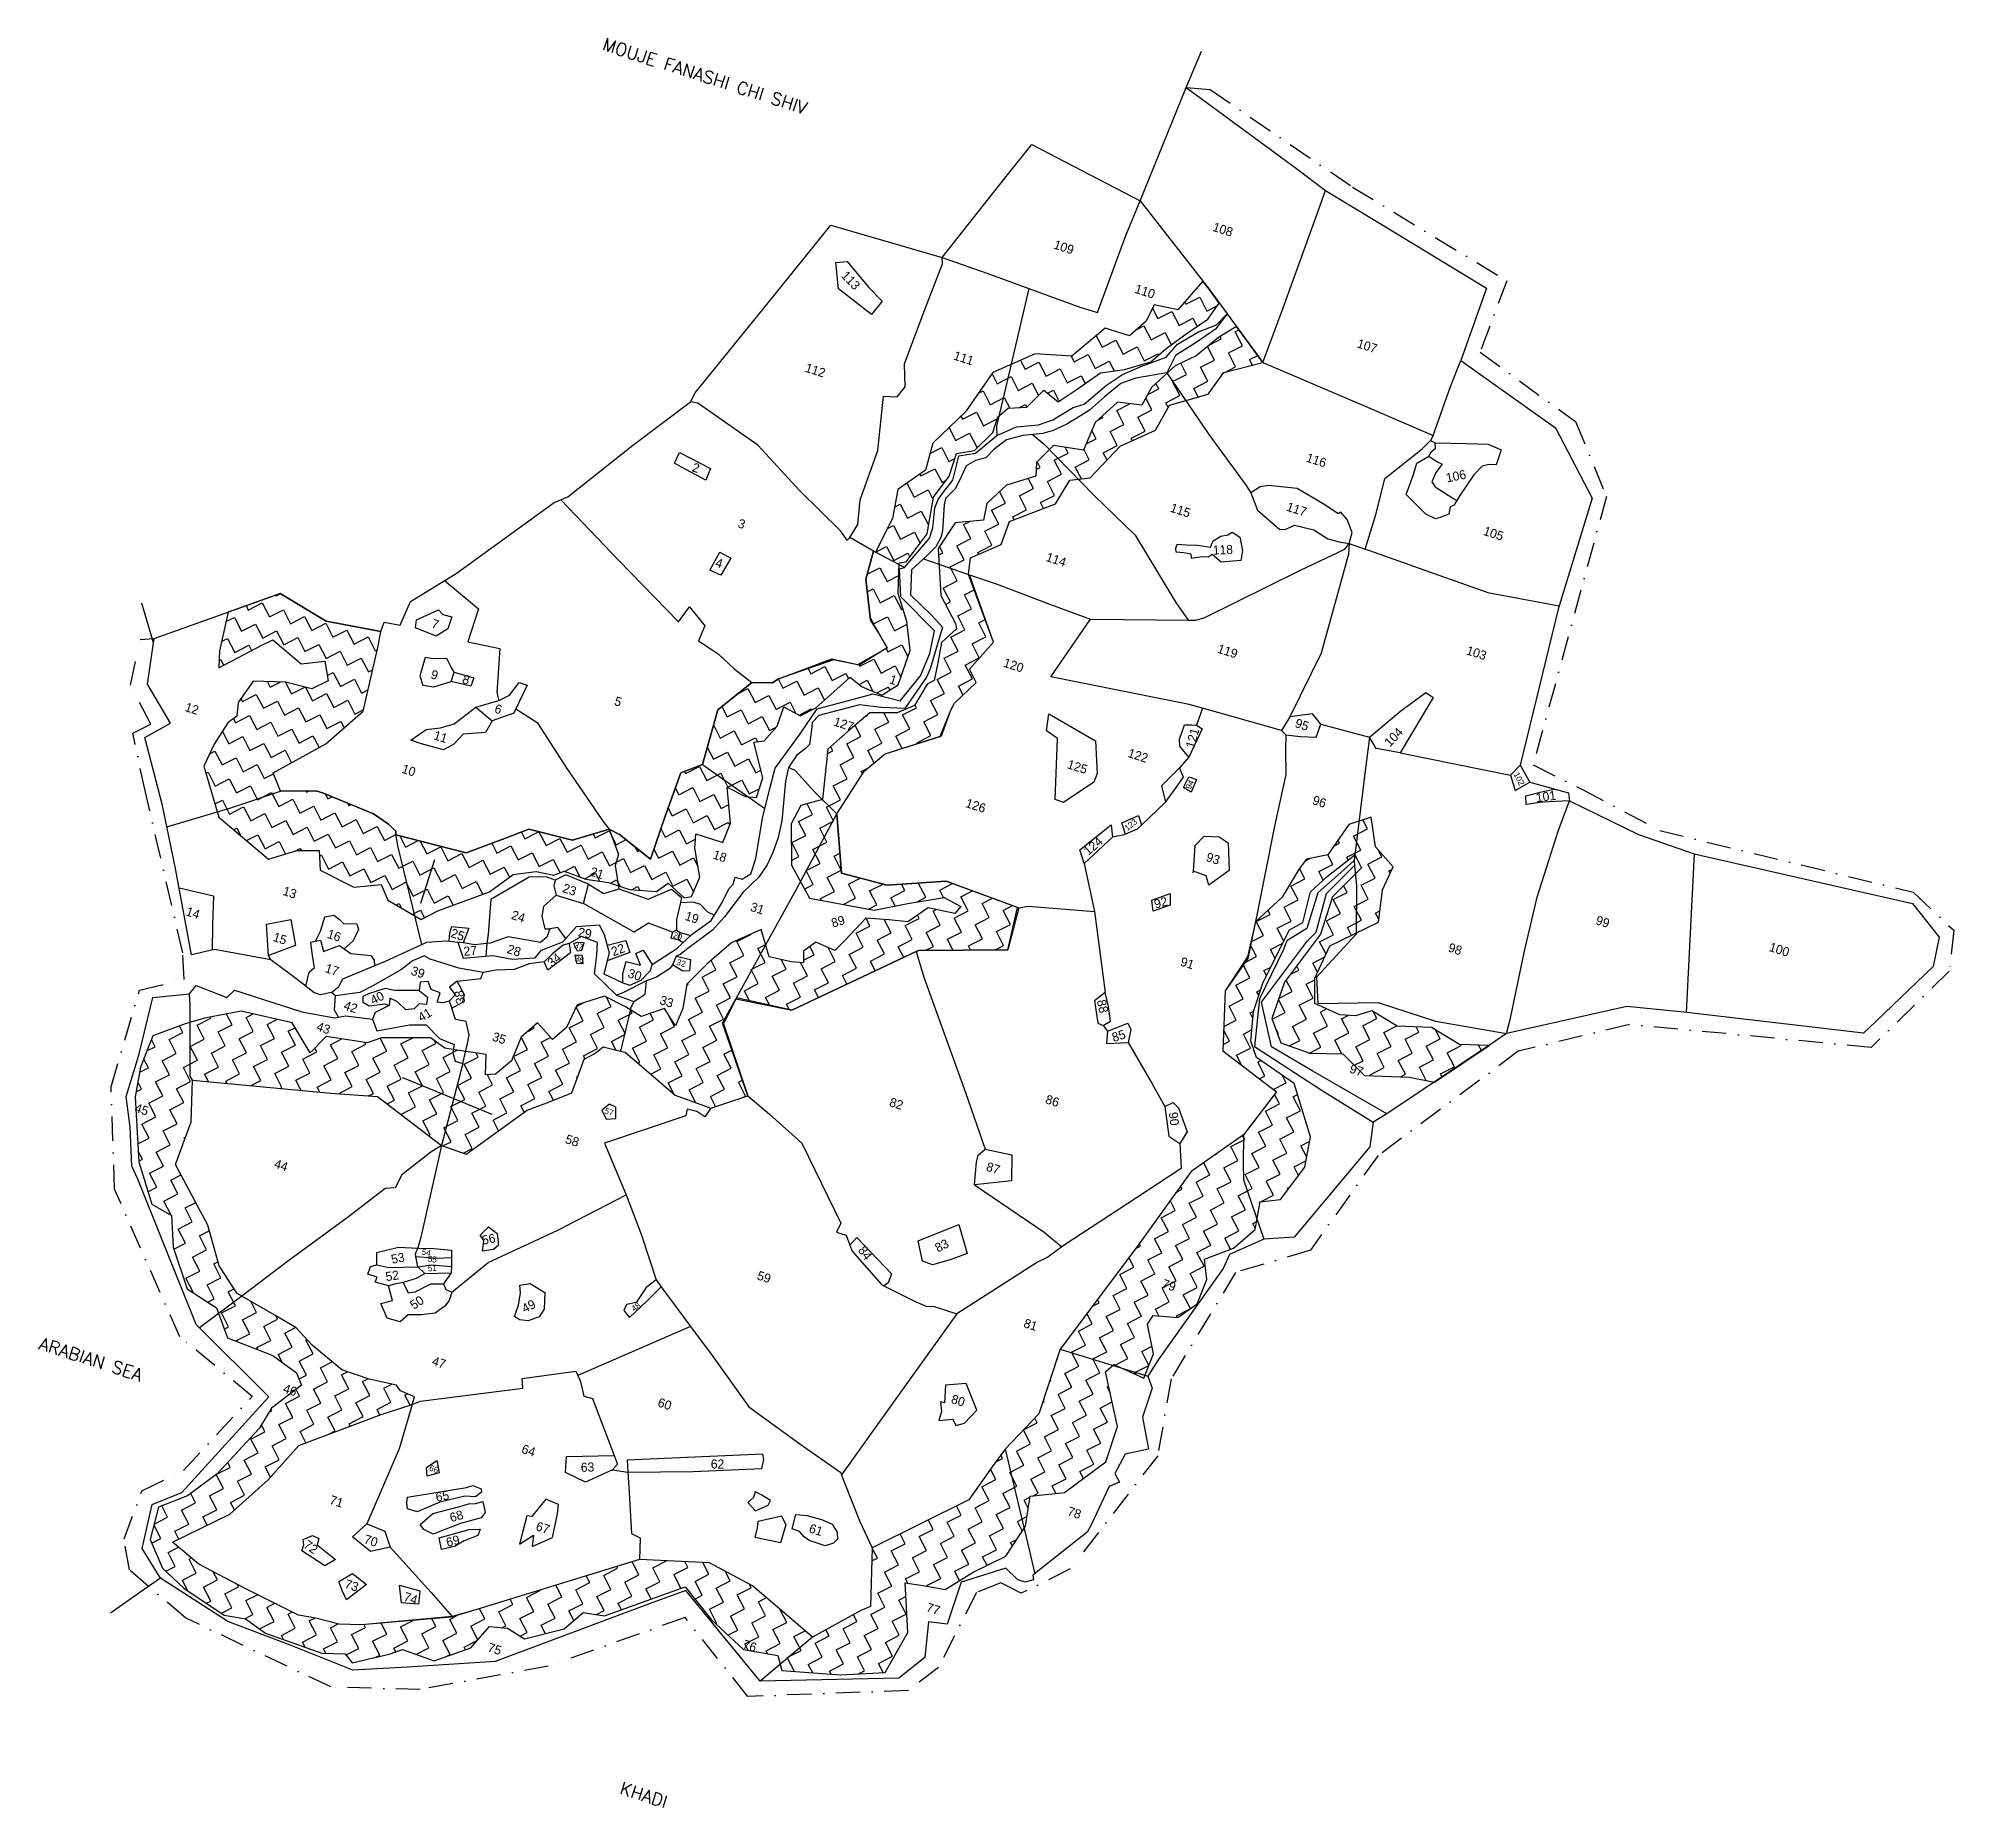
# Model space of a CAD drawing. Header units: metres. Extents: x 325249 to 329200, y 1813160 to 1816809.
import ezdxf
from ezdxf.enums import TextEntityAlignment as Align

# ---------------------------------------------------------------- set-up
doc = ezdxf.new("R2010")
doc.units = ezdxf.units.M
doc.linetypes.add('DASHDOT', pattern=[1, 0.5, -0.25, 0, -0.25])
doc.linetypes.add('DIVIDE', pattern=[31.75, 12.7, -6.35, 0, -6.35, 0, -6.35])
for name, color, linetype in [('OFF', 1, 'Continuous'), ('POLY_HATCH', 12, 'Continuous'), ('POLY_PARCEL', 6, 'Continuous'), ('POLY_WATER', 4, 'Continuous'), ('SYM_ARROW', 1, 'Continuous'), ('TEXT_MAPOUT', 7, 'Continuous'), ('TEXT_PARCEL', 7, 'Continuous'), ('V_BOUND_LINE', 7, 'Continuous'), ('V_BOUND_STREAM_LINE', 7, 'DASHDOT'), ('V_DIVIDE_LINE', 7, 'DIVIDE')]:
    doc.layers.add(name, color=color, linetype=linetype)
doc.styles.get("Standard").update_dxf_attribs({"font": 'simplex.shx'})
doc.styles.add('TEXT_MAP', font='', dxfattribs={"height": 0.5})
doc.styles.get('TEXT_MAP').set_extended_font_data('Kruti Dev 050')

msp = doc.modelspace()

# ---------------------------------------------------------------- texts
at = {"layer": 'TEXT_MAPOUT'}
for s, height, p in [('MOUJE FANASHI CHI SHIV', 25.915, (326410.5, 1816785.6)), ('ARABIAN SEA', 25.915, (325247.6, 1814106)), ('KHADI', 25.91, (326446, 1813188.8))]:
    msp.add_text(s, height=height, rotation=342.232, dxfattribs=at).set_placement(p)
at = {"layer": 'TEXT_PARCEL', "style": 'TEXT_MAP'}
for s, height, rotation, p in [('108', 18.66, 342.232, (327692.5, 1816414.7)), ('109', 18.66, 342.232, (327364.4, 1816378.3)), ('113', 18.66, 313.3666, (326924.8, 1816309.7)), ('110', 18.66, 342.232, (327531.7, 1816287)), ('111', 18.66, 342.232, (327157.9, 1816149.4)), ('107', 18.66, 342.232, (327990.2, 1816174.3)), ('112', 18.66, 342.232, (326851.7, 1816124.3)), ('2', 18.7, 342.232, (326605.4, 1815923.3)), ('116', 18.66, 342.232, (327885.3, 1815938.8)), ('106', 18.66, 11.4595, (328173.3, 1815906.1)), ('115', 18.66, 342.232, (327604.9, 1815835.3)), ('117', 18.66, 342.232, (327844.8, 1815837.6)), ('3', 18.7, 342.232, (326699.7, 1815807.5)), ('105', 18.66, 342.232, (328250.8, 1815787.7)), ('118', 18.66, 2.1991, (327692.4, 1815754.1)), ('4', 18.7, 342.232, (326653.2, 1815726.5)), ('114', 18.66, 342.232, (327348.5, 1815733.8)), ('7', 18.7, 342.232, (326067.6, 1815600.7)), ('119', 18.66, 342.232, (327702.2, 1815544.9)), ('120', 18.66, 342.232, (327260.7, 1815515.9)), ('103', 18.66, 342.232, (328215.7, 1815541.3)), ('9', 18.7, 342.232, (326066.1, 1815496.2)), ('8', 18.7, 342.232, (326131.2, 1815486.5)), ('1', 18.7, 342.232, (327012.4, 1815485.8)), ('5', 18.7, 342.232, (326444.8, 1815441)), ('12', 18.66, 342.232, (325565.7, 1815426.7)), ('6', 18.7, 342.232, (326197.6, 1815425.5)), ('127', 18.66, 342.232, (326910.6, 1815394.5)), ('95', 18.66, 342.232, (327855.7, 1815393.4)), ('11', 18.66, 342.232, (326078.6, 1815368.4)), ('121', 18.66, 74.5246, (327629.5, 1815365.7)), ('104', 18.66, 46.3059, (328044.7, 1815367.8)), ('122', 18.66, 342.232, (327517.5, 1815329.7)), ('10', 18.66, 342.232, (326013, 1815299.2)), ('125', 18.66, 342.232, (327392.3, 1815306.5)), ('102', 12.44, 297.257, (328303.6, 1815281.6)), ('94', 12.44, 64.0949, (327624.1, 1815269.7)), ('96', 18.66, 342.232, (327891.7, 1815234.6)), ('101', 18.66, 7.1177, (328358.9, 1815245.3)), ('126', 18.66, 342.232, (327182.7, 1815226.4)), ('123', 12.44, 38.5189, (327502.4, 1815187.1)), ('18', 18.66, 342.232, (326654.8, 1815122.2)), ('124', 18.66, 40.7055, (327424.5, 1815143.2)), ('93', 18.66, 342.232, (327672.3, 1815117.3)), ('21', 18.66, 342.232, (326401.4, 1815087.4)), ('13', 18.66, 342.232, (325767.5, 1815047.3)), ('23', 18.66, 342.232, (326344.7, 1815053.1)), ('14', 18.66, 342.232, (325567.7, 1815005.1)), ('24', 18.66, 342.232, (326239, 1814997.9)), ('19', 18.66, 342.232, (326597.2, 1814995.7)), ('31', 18.66, 342.232, (326732.1, 1815014.5)), ('92', 18.66, 14.6806, (327564.4, 1815026.3)), ('16', 18.66, 342.232, (325859, 1814958.6)), ('25', 18.66, 342.232, (326113.9, 1814960.4)), ('29 ', 18.66, 350.3551, (326379.8, 1814963.1)), ('20', 12.44, 342.232, (326567.7, 1814957.6)), ('89', 18.66, 17.2006, (326898.4, 1814987.5)), ('99', 18.66, 342.232, (328476.1, 1814986.9)), ('15', 18.66, 342.232, (325747.3, 1814952.2)), ('27', 18.66, 5.0478, (326139.8, 1814927)), ('28', 18.66, 342.232, (326230.2, 1814927.7)), ('37', 12.44, 342.232, (326363.6, 1814936.5)), ('22', 18.66, 20.3649, (326444.4, 1814929.1)), ('98', 18.66, 342.232, (328171.7, 1814930.6)), ('100', 18.66, 342.232, (328840.4, 1814929.5)), ('17', 18.66, 342.232, (325854.7, 1814888.1)), ('39', 18.66, 342.232, (326031.9, 1814882.8)), ('34', 18.66, 39.9338, (326313, 1814908)), ('36', 12.44, 342.232, (326364.9, 1814909.6)), ('30', 18.66, 342.232, (326479.2, 1814877.6)), ('32', 12.44, 342.232, (326574.9, 1814901.7)), ('91', 18.66, 342.232, (327619.2, 1814901.5)), ('42', 18.66, 342.232, (325893.1, 1814811.3)), ('40', 18.66, 27.207, (325947.6, 1814829.9)), ('41', 18.66, 30.5737, (326046, 1814794.9)), ('38', 18.66, 98.8171, (326118.2, 1814831.2)), ('33', 18.66, 342.232, (326544.9, 1814822.3)), ('88', 18.66, 282.7194, (327444.4, 1814812.6)), ('43', 18.66, 342.232, (325836.9, 1814767.7)), ('35', 18.66, 342.232, (326199.7, 1814746.9)), ('85', 18.66, 17.2006, (327477.4, 1814751.8)), ('97', 18.66, 342.232, (327968.3, 1814680.8)), ('45', 18.66, 342.232, (325461.9, 1814599.7)), ('82', 18.66, 342.232, (327018.9, 1814611.7)), ('86', 18.66, 342.232, (327340.8, 1814617.5)), ('57', 12.44, 342.232, (326426.2, 1814594.5)), ('90', 18.66, 277.4524, (327591.6, 1814580.5)), ('58', 18.66, 342.232, (326350.2, 1814535.5)), ('44', 18.66, 342.232, (325749.5, 1814484.7)), ('87', 18.66, 342.232, (327218.6, 1814478.6)), ('56', 18.66, 10.8215, (326177.7, 1814332.3)), ('53', 18.66, 10.8215, (325990.3, 1814293)), ('54', 12.44, 349.8201, (326049, 1814305)), ('55', 12.44, 352.5281, (326061.5, 1814290.7)), ('84', 18.66, 306.8932, (326954.4, 1814303.6)), ('83', 18.66, 27.207, (327112.5, 1814319.1)), ('52', 18.66, 8.7771, (325978.7, 1814256.8)), ('51', 12.44, 4.0162, (326061.4, 1814272.5)), ('59', 18.66, 342.232, (326746, 1814254.2)), ('50', 18.66, 33.5478, (326029.6, 1814201.7)), ('79', 18.66, 342.232, (327581.3, 1814237.3)), ('49', 18.66, 27.207, (326260.2, 1814194)), ('48', 12.44, 36.2985, (326481.4, 1814192.7)), ('81', 18.66, 342.232, (327295.8, 1814155.8)), ('47', 18.66, 342.232, (326075.3, 1814077.8)), ('46', 18.66, 342.232, (325768.1, 1814021)), ('60', 18.66, 342.232, (326541, 1813992.3)), ('80', 18.66, 342.232, (327146.3, 1813999.4)), ('64', 18.66, 342.232, (326260.2, 1813896.4)), ('66', 12.44, 342.232, (326064.7, 1813858.2)), ('63', 18.66, 1.7529, (326381.7, 1813862)), ('62', 18.66, 359.8677, (326649.9, 1813868.5)), ('71', 18.66, 342.232, (325863.9, 1813791.3)), ('65', 18.66, 10.1908, (326082.2, 1813802.4)), ('78', 18.66, 342.232, (327386.2, 1813768)), ('68', 18.66, 16.4956, (326111.2, 1813761.1)), ('67', 18.66, 342.232, (326289.7, 1813737)), ('61', 18.66, 342.232, (326853.1, 1813732.7)), ('72', 18.66, 324.8922, (325811, 1813697.6)), ('70', 18.66, 342.232, (325935, 1813710.3)), ('69', 18.66, 15.2331, (326103.9, 1813709.8)), ('73', 18.66, 342.232, (325895.2, 1813618.1)), ('74', 18.66, 342.232, (326016.9, 1813591.6)), ('77', 18.66, 342.232, (327094.9, 1813569.7)), ('76', 18.66, 342.232, (326716.4, 1813493.5)), ('75', 18.66, 342.232, (326190.2, 1813487))]:
    msp.add_text(s, height=height, rotation=rotation, dxfattribs=at).set_placement(p, align=Align.MIDDLE)

# ---------------------------------------------------------------- linework, layer by layer
at = {"layer": 'OFF'}
for p, q in [((325861.9, 1814834.1), (325853.6, 1814840.9)), ((328031, 1814590.5), (328002.6, 1814573.6))]:
    msp.add_line(p, q, dxfattribs=at)
at = {"layer": 'POLY_HATCH'}
for p, q in [((327651, 1816308.2), (327599.8, 1816248.9)), ((327664.1, 1816291.4), (327651, 1816308.2)), ((327684.9, 1816262.9), (327664.1, 1816291.4)), ((327550.5, 1816259.1), (327534.2, 1816225.6)), ((327599.8, 1816248.9), (327550.5, 1816259.1)), ((327618.6, 1816200.5), (327661.3, 1816229.7)), ((327661.3, 1816229.7), (327684.9, 1816262.9)), ((327449.5, 1816211.3), (327381, 1816153.1)), ((327499.6, 1816195.3), (327449.5, 1816211.3)), ((327534.2, 1816225.6), (327499.6, 1816195.3)), ((327575.3, 1816169.2), (327618.6, 1816200.5)), ((327683.5, 1816191.7), (327637, 1816154)), ((327720.2, 1816214.8), (327683.5, 1816191.7)), ((327774.7, 1816140.6), (327720.2, 1816214.8)), ((327305.1, 1816158.1), (327218.1, 1816119.7)), ((327381, 1816153.1), (327305.1, 1816158.1)), ((327543.9, 1816141.7), (327575.3, 1816169.2)), ((327637, 1816154), (327594, 1816133.4)), ((327218.1, 1816119.7), (327161.6, 1816038.3)), ((327389.8, 1816083.7), (327439.9, 1816119.2)), ((327439.9, 1816119.2), (327489.3, 1816125.9)), ((327489.3, 1816125.9), (327543.9, 1816141.7)), ((327594, 1816133.4), (327545.2, 1816088.4)), ((327662.4, 1816075.2), (327694.7, 1816119.4)), ((327694.7, 1816119.4), (327774.7, 1816140.6)), ((327288.2, 1816048.5), (327323.1, 1816083.5)), ((327323.1, 1816083.5), (327352.9, 1816059)), ((327352.9, 1816059), (327389.8, 1816083.7)), ((327545.2, 1816088.4), (327525.5, 1816052.3)), ((327582.2, 1816052.3), (327662.4, 1816075.2)), ((327161.6, 1816038.3), (327094.1, 1815974.2)), ((327228.4, 1816028.2), (327249.8, 1816045.8)), ((327249.8, 1816045.8), (327288.2, 1816048.5)), ((327474.9, 1816058.4), (327429.1, 1816016.5)), ((327525.5, 1816052.3), (327474.9, 1816058.4)), ((327553.6, 1816000.9), (327582.2, 1816052.3)), ((327180.3, 1815958.8), (327218.1, 1815996.1)), ((327218.1, 1815996.1), (327228.4, 1816028.2)), ((327429.1, 1816016.5), (327404.8, 1815959.6)), ((327480.2, 1815967.7), (327553.6, 1816000.9)), ((327094.1, 1815974.2), (327078.9, 1815918.3)), ((327142.9, 1815952.5), (327180.3, 1815958.8)), ((327343.1, 1815969.2), (327307.6, 1815934.1)), ((327404.8, 1815959.6), (327343.1, 1815969.2)), ((327418.8, 1815902.5), (327480.2, 1815967.7)), ((327078.9, 1815918.3), (327021.9, 1815878.5)), ((327127.9, 1815905.8), (327142.9, 1815952.5)), ((327307.6, 1815934.1), (327306.7, 1815906.1)), ((327021.9, 1815878.5), (327011, 1815818.5)), ((327095.7, 1815862.4), (327127.9, 1815905.8)), ((327246, 1815887.1), (327205.6, 1815849.5)), ((327306.7, 1815906.1), (327246, 1815887.1)), ((327347, 1815848.7), (327376.9, 1815897.8)), ((327376.9, 1815897.8), (327418.8, 1815902.5)), ((327082.3, 1815787.2), (327095.7, 1815862.4)), ((327205.6, 1815849.5), (327198.7, 1815815.4)), ((327252.4, 1815812.3), (327347, 1815848.7)), ((327011, 1815818.5), (326975.7, 1815748.8)), ((327140.3, 1815809.8), (327104.9, 1815756.4)), ((327198.7, 1815815.4), (327140.3, 1815809.8)), ((327235.2, 1815765.2), (327252.4, 1815812.3)), ((327039, 1815729.1), (327082.3, 1815787.2)), ((327104.9, 1815756.4), (327110.4, 1815659.7)), ((327171.6, 1815737.1), (327235.2, 1815765.2)), ((326971.9, 1815751), (326955.9, 1815693.5)), ((327022.5, 1815663.8), (327024.5, 1815727.3)), ((327024.5, 1815727.3), (327039, 1815729.1)), ((327167.4, 1815703.3), (327171.6, 1815737.1)), ((326955.9, 1815693.5), (326965.5, 1815609.4)), ((327219, 1815563.3), (327167.4, 1815703.3)), ((325747.9, 1815664.2), (325640.1, 1815625.6)), ((325842.6, 1815606.7), (325747.9, 1815664.2)), ((327040.7, 1815606.4), (327022.5, 1815663.8)), ((327110.4, 1815659.7), (327140.5, 1815602)), ((325640.1, 1815625.6), (325622.2, 1815545.7)), ((325955.1, 1815585.3), (325842.6, 1815606.7)), ((326965.5, 1815609.4), (326981.3, 1815583.8)), ((327047.2, 1815546.3), (327040.7, 1815606.4)), ((327140.5, 1815602), (327143.1, 1815591)), ((325709.8, 1815557.4), (325732.7, 1815568.4)), ((325732.7, 1815568.4), (325790.9, 1815518.6)), ((325949, 1815552.4), (325955.1, 1815585.3)), ((326981.3, 1815583.8), (326999.7, 1815552.1)), ((327111.7, 1815562.7), (327104.3, 1815520.6)), ((327143.1, 1815591), (327111.7, 1815562.7)), ((327169.5, 1815507.6), (327219, 1815563.3)), ((325620.7, 1815510.8), (325709.8, 1815557.4)), ((325622.2, 1815545.7), (325620.7, 1815510.8)), ((325790.9, 1815518.6), (325840, 1815524.3)), ((325840, 1815524.3), (325846.3, 1815483.6)), ((325918.5, 1815420.9), (325949, 1815552.4)), ((326889.2, 1815527), (326774, 1815487.3)), ((326941.9, 1815516.3), (326889.2, 1815527)), ((326999.7, 1815552.1), (326941.9, 1815516.3)), ((327022.5, 1815475.8), (327047.2, 1815546.3)), ((327104.3, 1815520.6), (327096.8, 1815484.6)), ((325691.9, 1815483.1), (325660.7, 1815439.4)), ((325758.3, 1815480.7), (325691.9, 1815483.1)), ((325813.2, 1815467.4), (325758.3, 1815480.7)), ((325846.3, 1815483.6), (325813.2, 1815467.4)), ((326720.9, 1815480.4), (326650.2, 1815423.8)), ((326763.4, 1815479.3), (326720.9, 1815480.4)), ((326774, 1815487.3), (326763.4, 1815479.3)), ((326883.9, 1815455.8), (326923.3, 1815491.5)), ((326923.3, 1815491.5), (326947.1, 1815472)), ((327096.8, 1815484.6), (327082.3, 1815477.1)), ((327138.8, 1815437.5), (327183.5, 1815480.5)), ((327183.5, 1815480.5), (327169.5, 1815507.6)), ((325660.7, 1815439.4), (325658.1, 1815411.2)), ((326852.5, 1815428.3), (326883.9, 1815455.8)), ((326947.1, 1815472), (326988.8, 1815454.4)), ((326988.8, 1815454.4), (327022.5, 1815475.8)), ((327082.3, 1815477.1), (327056, 1815433)), ((325658.1, 1815411.2), (325639.5, 1815396.8)), ((325842, 1815353.9), (325918.5, 1815420.9)), ((326650.2, 1815423.8), (326618.8, 1815311.5)), ((326772.6, 1815390.5), (326786.4, 1815430.1)), ((326786.4, 1815430.1), (326820.3, 1815411.7)), ((326820.3, 1815411.7), (326852.5, 1815428.3)), ((326964.2, 1815417.9), (326919.5, 1815379.6)), ((327020.8, 1815417.9), (326964.2, 1815417.9)), ((327056, 1815433), (327020.8, 1815417.9)), ((327109, 1815368.7), (327131.1, 1815423.5)), ((327131.1, 1815423.5), (327138.8, 1815437.5)), ((325639.5, 1815396.8), (325611.5, 1815353.1)), ((326725, 1815357.5), (326746.4, 1815360.3)), ((326746.4, 1815360.3), (326772.6, 1815390.5)), ((326919.5, 1815379.6), (326877.3, 1815342.6)), ((326995.8, 1815333.4), (327109, 1815368.7)), ((325611.5, 1815353.1), (325589.9, 1815307.6)), ((325733, 1815293.9), (325842, 1815353.9)), ((326743.4, 1815283.9), (326725, 1815357.5)), ((326877.3, 1815342.6), (326866.4, 1815239)), ((326952.8, 1815298.1), (326995.8, 1815333.4)), ((325589.9, 1815307.6), (325621.1, 1815202.4)), ((325748.4, 1815256.3), (325733, 1815293.9)), ((326573.9, 1815293.8), (326541.7, 1815204.4)), ((326618.8, 1815311.5), (326573.9, 1815293.8)), ((326730.3, 1815243), (326743.4, 1815283.9)), ((326895.7, 1815209.5), (326952.8, 1815298.1)), ((325821.5, 1815257.1), (325748.4, 1815256.3)), ((325836.8, 1815252.2), (325821.5, 1815257.1)), ((325940.3, 1815209.5), (325836.8, 1815252.2)), ((326676.8, 1815190.3), (326669.5, 1815264.7)), ((326669.5, 1815264.7), (326707.3, 1815245)), ((326707.3, 1815245), (326730.3, 1815243)), ((325621.1, 1815202.4), (325723.5, 1815115.9)), ((325971.4, 1815188), (325940.3, 1815209.5)), ((326541.7, 1815204.4), (326511.6, 1815116.1)), ((326822, 1815226.9), (326801.8, 1815188.9)), ((326866.4, 1815239), (326822, 1815226.9)), ((326905.8, 1815087.2), (326895.7, 1815209.5)), ((327998.4, 1815202.4), (327952.2, 1815187.4)), ((328007, 1815141.7), (327998.4, 1815202.4)), ((325985.9, 1815173.8), (325971.4, 1815188)), ((325985.9, 1815166.2), (325985.9, 1815173.8)), ((326131.2, 1815128.7), (325985.9, 1815166.2)), ((326260.6, 1815177.6), (326212.5, 1815159.1)), ((326350.4, 1815154.8), (326260.6, 1815177.6)), ((326426.3, 1815177.9), (326350.4, 1815154.8)), ((326447.7, 1815166.9), (326426.3, 1815177.9)), ((326511.6, 1815116.1), (326447.7, 1815166.9)), ((326603.3, 1815138.7), (326605.2, 1815168.2)), ((326605.2, 1815168.2), (326660.8, 1815150.4)), ((326660.8, 1815150.4), (326676.8, 1815190.3)), ((326801.8, 1815188.9), (326802.8, 1815103.7)), ((327952.2, 1815187.4), (327909.1, 1815125.2)), ((325723.5, 1815115.9), (325781.9, 1815133.7)), ((325781.9, 1815133.7), (325828.2, 1815133.9)), ((325828.2, 1815133.9), (325830.3, 1815093.5)), ((326212.5, 1815159.1), (326131.2, 1815128.7)), ((326613.1, 1815078.7), (326603.3, 1815138.7)), ((327909.1, 1815125.2), (327864.8, 1815116.2)), ((327907.8, 1815080.4), (327964.6, 1815124.9)), ((327964.6, 1815124.9), (327978.3, 1815098.2)), ((328043.4, 1815100.3), (328007, 1815141.7)), ((325830.3, 1815093.5), (325899.6, 1815058.4)), ((326179.1, 1815048.3), (326228.2, 1815084.1)), ((326228.2, 1815084.1), (326275.4, 1815090.5)), ((326275.4, 1815090.5), (326312.3, 1815082.7)), ((326312.3, 1815082.7), (326333.3, 1815091)), ((326333.3, 1815091), (326378.4, 1815074.4)), ((326802.8, 1815103.7), (326839.5, 1815035.3)), ((326999.6, 1815062.5), (326905.8, 1815087.2)), ((327850.1, 1815096.1), (327814.9, 1815037.9)), ((327864.8, 1815116.2), (327850.1, 1815096.1)), ((327978.3, 1815098.2), (327918.7, 1815038.5)), ((328021.6, 1815052.7), (328043.4, 1815100.3)), ((325899.6, 1815058.4), (325956.2, 1815063.9)), ((325956.2, 1815063.9), (325969.6, 1815031.7)), ((326073.1, 1815009.3), (326179.1, 1815048.3)), ((326378.4, 1815074.4), (326424.8, 1815068.1)), ((326424.8, 1815068.1), (326468.4, 1815053.1)), ((326468.4, 1815053.1), (326524.1, 1815049.2)), ((326524.1, 1815049.2), (326547.9, 1815066.3)), ((326547.9, 1815066.3), (326581.2, 1815036.2)), ((326596.1, 1815039), (326613.1, 1815078.7)), ((327121.3, 1815070.3), (326999.6, 1815062.5)), ((327268.6, 1815016.4), (327121.3, 1815070.3)), ((327857.2, 1814985.4), (327873.5, 1815048.9)), ((327873.5, 1815048.9), (327907.8, 1815080.4)), ((328013.4, 1814985.9), (328021.6, 1815052.7)), ((325969.6, 1815031.7), (326038.3, 1814991.4)), ((326038.3, 1814991.4), (326073.1, 1815009.3)), ((326581.2, 1815036.2), (326596.1, 1815039)), ((326839.5, 1815035.3), (326973.3, 1815010.6)), ((326973.3, 1815010.6), (327042.6, 1815024.8)), ((327084.1, 1815015.6), (327042.4, 1814986.5)), ((327042.6, 1815024.8), (327117.4, 1815037.2)), ((327139.1, 1815004), (327084.1, 1815015.6)), ((327117.4, 1815037.2), (327151.7, 1815018.2)), ((327151.7, 1815018.2), (327139.1, 1815004)), ((327248.7, 1814929.2), (327268.6, 1815016.4)), ((327814.9, 1815037.9), (327759.4, 1814986.9)), ((327918.7, 1815038.5), (327894, 1814961.5)), ((326739.9, 1814970.6), (326678.7, 1814943.7)), ((326756.4, 1814914.8), (326739.9, 1814970.6)), ((326955.8, 1814994), (326913.1, 1814949.1)), ((327003.4, 1814990.9), (326955.8, 1814994)), ((327042.4, 1814986.5), (327003.4, 1814990.9)), ((327759.4, 1814986.9), (327743.3, 1814914.6)), ((327775.2, 1814862.1), (327829.9, 1814969.9)), ((327829.9, 1814969.9), (327857.2, 1814985.4)), ((327913.3, 1814936.9), (328013.4, 1814985.9)), ((326678.7, 1814943.7), (326628.1, 1814899.3)), ((326853, 1814944.5), (326827, 1814926.5)), ((326827, 1814926.5), (326827.3, 1814902.2)), ((326892.2, 1814927.9), (326853, 1814944.5)), ((326913.1, 1814949.1), (326892.2, 1814927.9)), ((327059.4, 1814925.3), (327064.9, 1814927.9)), ((327064.9, 1814927.9), (327248.7, 1814929.2)), ((327894, 1814961.5), (327819.6, 1814862)), ((327882.2, 1814870.8), (327913.3, 1814936.9)), ((326628.1, 1814899.3), (326586.5, 1814858)), ((326801.7, 1814904.3), (326756.4, 1814914.8)), ((326827.3, 1814902.2), (326801.7, 1814904.3)), ((326803.2, 1814804.5), (327059.4, 1814925.3)), ((327743.3, 1814914.6), (327696.9, 1814844.2)), ((326586.5, 1814858), (326578.6, 1814808)), ((327755.8, 1814801.6), (327775.2, 1814862.1)), ((327819.6, 1814862), (327793.7, 1814787.4)), ((327881.8, 1814818), (327882.2, 1814870.8)), ((326360.3, 1814815.3), (326338, 1814769.1)), ((326416.8, 1814833.6), (326360.3, 1814815.3)), ((326460.3, 1814811.5), (326416.8, 1814833.6)), ((326492.2, 1814791.2), (326460.3, 1814811.5)), ((326540.2, 1814808.2), (326492.2, 1814791.2)), ((326563.1, 1814772.5), (326540.2, 1814808.2)), ((326578.6, 1814808), (326563.1, 1814772.5)), ((326660, 1814777.9), (326687.6, 1814827.9)), ((326687.6, 1814827.9), (326803.2, 1814804.5)), ((327696.9, 1814844.2), (327692.3, 1814720.3)), ((327933.9, 1814794.7), (327881.8, 1814818)), ((325551.3, 1814776.6), (325484.6, 1814751.5)), ((325591.4, 1814788), (325551.3, 1814776.6)), ((325666.8, 1814802.3), (325591.4, 1814788)), ((325772.5, 1814778.5), (325666.8, 1814802.3)), ((325809.2, 1814716.2), (325772.5, 1814778.5)), ((326278.2, 1814778.2), (326244.5, 1814748.6)), ((326309.7, 1814743.8), (326278.2, 1814778.2)), ((326338, 1814769.1), (326309.7, 1814743.8)), ((326712.5, 1814627.9), (326660, 1814777.9)), ((327750.4, 1814740.6), (327755.8, 1814801.6)), ((327793.7, 1814787.4), (327812, 1814737.1)), ((327966.3, 1814792.6), (327933.9, 1814794.7)), ((327999.6, 1814803.4), (327966.3, 1814792.6)), ((328052.3, 1814771.7), (327999.6, 1814803.4)), ((328122.6, 1814769), (328052.3, 1814771.7)), ((328180.9, 1814733.8), (328122.6, 1814769)), ((325484.6, 1814751.5), (325459.7, 1814686.7)), ((325842.3, 1814750.1), (325809.2, 1814716.2)), ((325927.1, 1814737), (325842.3, 1814750.1)), ((325956.8, 1814747.7), (325927.1, 1814737)), ((326058, 1814747.7), (325956.8, 1814747.7)), ((326087.5, 1814726.1), (326058, 1814747.7)), ((326244.5, 1814748.6), (326224.9, 1814700.2)), ((326396.8, 1814714.9), (326414.1, 1814728.9)), ((326414.1, 1814728.9), (326450, 1814720.1)), ((327761.8, 1814706.7), (327750.4, 1814740.6)), ((327812, 1814737.1), (327872, 1814715.8)), ((328128.9, 1814656.2), (328241.8, 1814731.8)), ((328241.8, 1814731.8), (328180.9, 1814733.8)), ((326112.5, 1814722.1), (326087.5, 1814726.1)), ((326172.4, 1814713), (326112.5, 1814722.1)), ((326171, 1814671), (326172.4, 1814713)), ((326224.9, 1814700.2), (326191.7, 1814672.5)), ((326349.6, 1814633.9), (326374.4, 1814703.3)), ((326374.4, 1814703.3), (326396.8, 1814714.9)), ((326450, 1814720.1), (326459.1, 1814717.9)), ((326459.1, 1814717.9), (326562.7, 1814629.4)), ((327692.3, 1814720.3), (327803.3, 1814635.9)), ((327839.8, 1814653.4), (327761.8, 1814706.7)), ((327872, 1814715.8), (327940.2, 1814714.2)), ((327940.2, 1814714.2), (327984.6, 1814669.6)), ((325459.7, 1814686.7), (325448.3, 1814625.6)), ((325563.8, 1814574.2), (325566.5, 1814660.3)), ((325566.5, 1814660.3), (325851.9, 1814633.3)), ((326191.7, 1814672.5), (326171, 1814671)), ((327873.4, 1814543.5), (327839.8, 1814653.4)), ((327984.6, 1814669.6), (328076.7, 1814666.4)), ((328076.7, 1814666.4), (328128.9, 1814656.2)), ((325448.3, 1814625.6), (325456, 1814491.8)), ((325851.9, 1814633.3), (325948.5, 1814626.6)), ((325948.5, 1814626.6), (326080.2, 1814525.4)), ((326257, 1814598.3), (326302.9, 1814615.7)), ((326302.9, 1814615.7), (326349.6, 1814633.9)), ((326562.7, 1814629.4), (326635.8, 1814602.6)), ((326635.8, 1814602.6), (326712.5, 1814627.9)), ((327803.3, 1814635.9), (327734.8, 1814547.5)), ((325531.8, 1814486.5), (325563.8, 1814574.2)), ((326131, 1814507.7), (326257, 1814598.3)), ((327734.8, 1814547.5), (327627, 1814472)), ((327861.3, 1814480.7), (327873.4, 1814543.5)), ((325456, 1814491.8), (325482.6, 1814404.4)), ((326080.2, 1814525.4), (326131, 1814507.7)), ((325571.6, 1814411.6), (325531.8, 1814486.5)), ((327627, 1814472), (327514, 1814315.2)), ((327811.4, 1814414.3), (327861.3, 1814480.7)), ((327769.4, 1814409.5), (327811.4, 1814414.3)), ((325482.6, 1814404.4), (325523.7, 1814381.1)), ((325523.7, 1814381.1), (325526.8, 1814315.9)), ((325598.2, 1814361.1), (325571.6, 1814411.6)), ((327759.1, 1814352.2), (327769.4, 1814409.5)), ((325621.6, 1814276.9), (325598.2, 1814361.1)), ((327714.5, 1814313.9), (327759.1, 1814352.2)), ((325526.8, 1814315.9), (325555.9, 1814229.8)), ((327514, 1814315.2), (327357, 1814105.6)), ((327654.5, 1814290.7), (327714.5, 1814313.9)), ((325658.6, 1814220), (325621.6, 1814276.9)), ((327659.2, 1814248.8), (327654.5, 1814290.7)), ((325555.9, 1814229.8), (325616.1, 1814190.3)), ((325668.5, 1814214.5), (325658.6, 1814220)), ((325740.2, 1814173.6), (325668.5, 1814214.5)), ((327639.1, 1814198.6), (327659.2, 1814248.8)), ((325616.1, 1814190.3), (325638.7, 1814128.4)), ((327536.6, 1814156.6), (327548.6, 1814175)), ((327548.6, 1814175), (327599.8, 1814170.7)), ((327599.8, 1814170.7), (327639.1, 1814198.6)), ((325780.5, 1814149), (325740.2, 1814173.6)), ((325813.5, 1814113.6), (325780.5, 1814149)), ((327549.5, 1814095.9), (327536.6, 1814156.6)), ((325638.7, 1814128.4), (325732.4, 1814092.3)), ((325875, 1814062.8), (325813.5, 1814113.6)), ((327357, 1814105.6), (327312.9, 1813971.9)), ((327529.4, 1814045.7), (327549.5, 1814095.9)), ((325732.4, 1814092.3), (325781.6, 1814056.3)), ((325781.6, 1814056.3), (325791.6, 1814030.9)), ((325931, 1814043.3), (325875, 1814062.8)), ((327450.6, 1814058.8), (327467.5, 1814073.6)), ((327475.1, 1813945.9), (327450.6, 1814058.8)), ((327467.5, 1814073.6), (327529.4, 1814045.7)), ((325791.6, 1814030.9), (325730, 1813983.9)), ((325987.8, 1814031.3), (325931, 1814043.3)), ((325995.7, 1814019.5), (325987.8, 1814031.3)), ((326024.4, 1814007.1), (325995.7, 1814019.5)), ((325730, 1813983.9), (325704.3, 1813941.6)), ((325956.2, 1813970.4), (326019.9, 1813991.5)), ((326019.9, 1813991.5), (326024.4, 1814007.1)), ((325704.3, 1813941.6), (325617.7, 1813848.1)), ((325786.2, 1813907), (325956.2, 1813970.4)), ((327312.9, 1813971.9), (327243.2, 1813899.3)), ((327450.9, 1813873.2), (327475.1, 1813945.9)), ((325722.6, 1813835.6), (325786.2, 1813907)), ((327243.2, 1813899.3), (327216.2, 1813862.5)), ((327216.2, 1813862.5), (327168.5, 1813794.9)), ((327365.8, 1813809.5), (327450.9, 1813873.2)), ((325617.7, 1813848.1), (325556.7, 1813802.9)), ((325643.5, 1813765.2), (325722.6, 1813835.6)), ((325496.6, 1813779.7), (325479.2, 1813712.5)), ((325556.7, 1813802.9), (325496.6, 1813779.7)), ((327168.5, 1813794.9), (326969, 1813695.4)), ((327284.9, 1813740.3), (327294.6, 1813802)), ((327294.6, 1813802), (327365.8, 1813809.5)), ((325525.6, 1813707.1), (325643.5, 1813765.2)), ((327244.8, 1813678.4), (327284.9, 1813740.3)), ((325479.2, 1813712.5), (325504.8, 1813653.8)), ((325580.1, 1813661.8), (325525.6, 1813707.1)), ((325674.1, 1813612.2), (325580.1, 1813661.8)), ((326489, 1813671.5), (326146.4, 1813566.3)), ((326633.4, 1813665), (326489, 1813671.5)), ((326722.2, 1813617.1), (326633.4, 1813665)), ((326969, 1813695.4), (326965.4, 1813574.7)), ((327177.6, 1813645.4), (327244.8, 1813678.4)), ((325504.8, 1813653.8), (325548.7, 1813612.1)), ((327042.6, 1813520.8), (327037.1, 1813623.7)), ((327037.1, 1813623.7), (327073.7, 1813618)), ((327119.5, 1813609.4), (327177.6, 1813645.4)), ((325548.7, 1813612.1), (325632.2, 1813557)), ((325785.7, 1813556.9), (325674.1, 1813612.2)), ((326416.4, 1813555.7), (326583.2, 1813615.5)), ((326583.2, 1813615.5), (326636.4, 1813547.9)), ((326802.1, 1813549.2), (326722.2, 1813617.1)), ((327073.7, 1813618), (327119.5, 1813609.4)), ((325632.2, 1813557), (325676.2, 1813549)), ((325676.2, 1813549), (325717.3, 1813519.6)), ((325821.1, 1813550.5), (325785.7, 1813556.9)), ((325869.2, 1813538.3), (325821.1, 1813550.5)), ((326100.5, 1813552.5), (325915.1, 1813536.6)), ((326146.4, 1813566.3), (326100.5, 1813552.5)), ((326333.3, 1813528.5), (326372.5, 1813562.4)), ((326372.5, 1813562.4), (326416.4, 1813555.7)), ((326636.4, 1813547.9), (326703.6, 1813485.9)), ((326845.9, 1813511.4), (326802.1, 1813549.2)), ((326945.7, 1813566.4), (326845.9, 1813511.4)), ((326965.4, 1813574.7), (326945.7, 1813566.4)), ((325717.3, 1813519.6), (325833.6, 1813478.3)), ((325915.1, 1813536.6), (325869.2, 1813538.3)), ((326140.6, 1813489.1), (326179.1, 1813533.4)), ((326179.1, 1813533.4), (326216.3, 1813529.6)), ((326216.3, 1813529.6), (326251.9, 1813508.1)), ((326251.9, 1813508.1), (326333.3, 1813528.5)), ((326996, 1813438.7), (327042.6, 1813520.8)), ((325833.6, 1813478.3), (325881.8, 1813477)), ((325881.8, 1813477), (325896, 1813458.3)), ((325896, 1813458.3), (325972.6, 1813476.3)), ((325972.6, 1813476.3), (325999.9, 1813485.7)), ((325999.9, 1813485.7), (326065.3, 1813462.7)), ((326065.3, 1813462.7), (326140.6, 1813489.1)), ((326703.6, 1813485.9), (326774.4, 1813473.3)), ((326774.4, 1813473.3), (326782.7, 1813442.4)), ((326782.7, 1813442.4), (326903.5, 1813434)), ((326903.5, 1813434), (326996, 1813438.7))]:
    msp.add_line(p, q, dxfattribs=at)
at = {"layer": 'POLY_HATCH', "linetype": 'Continuous'}
for p, q in [((327615.9, 1816260.5), (327644.7, 1816275.3)), ((327644.7, 1816275.3), (327659.5, 1816246.5)), ((327547.2, 1816252.4), (327558.3, 1816230.9)), ((327558.3, 1816230.9), (327587.1, 1816245.7)), ((327587.1, 1816245.7), (327601.9, 1816216.9)), ((327601.9, 1816216.9), (327630.7, 1816231.7)), ((327613.6, 1816264.9), (327615.9, 1816260.5)), ((327630.7, 1816231.7), (327639.4, 1816214.8)), ((327659.5, 1816246.5), (327681.2, 1816257.7)), ((327430.8, 1816195.5), (327443.1, 1816171.6)), ((327514.6, 1816208.4), (327529.5, 1816216.1)), ((327529.5, 1816216.1), (327544.3, 1816187.3)), ((327544.3, 1816187.3), (327573.1, 1816202.1)), ((327573.1, 1816202.1), (327586, 1816177)), ((327689.2, 1816188.9), (327686.7, 1816193.7)), ((327718, 1816203.8), (327725.5, 1816207.6)), ((327732.8, 1816175), (327718, 1816203.8)), ((327379.7, 1816153.2), (327385.5, 1816141.9)), ((327385.5, 1816141.9), (327414.3, 1816156.8)), ((327414.3, 1816156.8), (327429.1, 1816128)), ((327443.1, 1816171.6), (327471.9, 1816186.4)), ((327471.9, 1816186.4), (327486.7, 1816157.6)), ((327486.7, 1816157.6), (327515.5, 1816172.4)), ((327515.5, 1816172.4), (327530.3, 1816143.6)), ((327530.3, 1816143.6), (327559.1, 1816158.4)), ((327559.1, 1816158.4), (327560.3, 1816156.1)), ((327675.2, 1816145.3), (327660.8, 1816173.3)), ((327664.4, 1816176.2), (327689.2, 1816188.9)), ((327704, 1816160.1), (327732.8, 1816175)), ((327718.8, 1816131.3), (327704, 1816160.1)), ((327747.6, 1816146.2), (327764.4, 1816154.8)), ((327216.2, 1816116.9), (327226.6, 1816096.6)), ((327226.6, 1816096.6), (327255.4, 1816111.5)), ((327255.4, 1816111.5), (327270.3, 1816082.6)), ((327274.8, 1816144.7), (327284.2, 1816126.3)), ((327284.2, 1816126.3), (327313, 1816141.1)), ((327313, 1816141.1), (327327.9, 1816112.3)), ((327327.9, 1816112.3), (327356.7, 1816127.1)), ((327356.7, 1816127.1), (327371.5, 1816098.3)), ((327371.5, 1816098.3), (327400.3, 1816113.1)), ((327400.3, 1816113.1), (327408.6, 1816097)), ((327429.1, 1816128), (327457.9, 1816142.8)), ((327457.9, 1816142.8), (327468.1, 1816123)), ((327588.8, 1816100.8), (327617.6, 1816115.7)), ((327617.6, 1816115.7), (327605.6, 1816139)), ((327646.4, 1816130.5), (327675.2, 1816145.3)), ((327661.2, 1816101.7), (327646.4, 1816130.5)), ((327690, 1816116.5), (327694.2, 1816118.7)), ((327691.1, 1816114.4), (327690, 1816116.5)), ((327696.4, 1816119.8), (327718.8, 1816131.3)), ((327753.4, 1816135), (327747.6, 1816146.2)), ((327188.6, 1816077), (327197.8, 1816081.8)), ((327197.8, 1816081.8), (327212.6, 1816053)), ((327270.3, 1816082.6), (327299.1, 1816097.5)), ((327299.1, 1816097.5), (327312, 1816072.4)), ((327330.7, 1816077.3), (327342.7, 1816083.5)), ((327342.7, 1816083.5), (327354.7, 1816060.2)), ((327537.6, 1816074.5), (327560, 1816086)), ((327560, 1816086), (327554.4, 1816096.9)), ((327574.8, 1816057.2), (327603.6, 1816072)), ((327603.6, 1816072), (327588.8, 1816100.8)), ((327632.4, 1816086.9), (327661.2, 1816101.7)), ((327641.5, 1816069.2), (327632.4, 1816086.9)), ((327155, 1816023.4), (327183.8, 1816038.2)), ((327183.8, 1816038.2), (327198.7, 1816009.4)), ((327212.6, 1816053), (327241.5, 1816067.8)), ((327241.5, 1816067.8), (327252.7, 1816046)), ((327272.6, 1816047.4), (327285.1, 1816053.8)), ((327285.1, 1816053.8), (327287.8, 1816048.5)), ((327473.6, 1816041.6), (327500.3, 1816055.3)), ((327488.4, 1816012.7), (327473.6, 1816041.6)), ((327517.2, 1816027.6), (327546, 1816042.4)), ((327546, 1816042.4), (327533.4, 1816066.8)), ((327579.7, 1816047.8), (327574.8, 1816057.2)), ((327127.6, 1816006), (327141.1, 1815979.7)), ((327141.1, 1815979.7), (327169.9, 1815994.6)), ((327152, 1816029.2), (327155, 1816023.4)), ((327169.9, 1815994.6), (327184.7, 1815965.8)), ((327198.7, 1816009.4), (327227, 1816024)), ((327430.8, 1815983.1), (327422.1, 1816000.1)), ((327434.5, 1816021.4), (327444.8, 1816026.7)), ((327444.8, 1816026.7), (327443.3, 1816029.5)), ((327459.6, 1815997.9), (327488.4, 1816012.7)), ((327474.4, 1815969.1), (327459.6, 1815997.9)), ((327503.2, 1815983.9), (327532, 1815998.8)), ((327532, 1815998.8), (327517.2, 1816027.6)), ((327088.2, 1815952.5), (327112.3, 1815964.9)), ((327112.3, 1815964.9), (327127.1, 1815936.1)), ((327184.7, 1815965.8), (327190.3, 1815968.6)), ((327344.4, 1815938.6), (327373.2, 1815953.5)), ((327373.2, 1815953.5), (327367, 1815965.5)), ((327416.8, 1815939.5), (327405.5, 1815961.4)), ((327410.3, 1815972.6), (327430.8, 1815983.1)), ((327445.6, 1815954.3), (327474.4, 1815969.1)), ((327453.4, 1815939.2), (327445.6, 1815954.3)), ((327505.6, 1815979.2), (327503.2, 1815983.9)), ((327069.5, 1815906.5), (327098.3, 1815921.3)), ((327098.3, 1815921.3), (327113.1, 1815892.5)), ((327127.1, 1815936.1), (327139.7, 1815942.6)), ((327307.1, 1815919.5), (327315.6, 1815923.8)), ((327315.6, 1815923.8), (327309.4, 1815935.9)), ((327359.2, 1815909.8), (327344.4, 1815938.6)), ((327388, 1815924.7), (327416.8, 1815939.5)), ((327400.5, 1815900.4), (327388, 1815924.7)), ((327040.7, 1815891.6), (327055.5, 1815862.8)), ((327055.5, 1815862.8), (327084.3, 1815877.7)), ((327067.5, 1815910.3), (327069.5, 1815906.5)), ((327084.3, 1815877.7), (327094.8, 1815857.3)), ((327113.1, 1815892.5), (327121, 1815896.6)), ((327244, 1815850.5), (327231.9, 1815874)), ((327272.8, 1815865.4), (327301.6, 1815880.2)), ((327301.6, 1815880.2), (327290.8, 1815901.1)), ((327330.4, 1815895), (327359.2, 1815909.8)), ((327345.2, 1815866.2), (327330.4, 1815895)), ((327015.3, 1815842.1), (327026.7, 1815848)), ((327026.7, 1815848), (327041.5, 1815819.2)), ((327215.2, 1815835.7), (327244, 1815850.5)), ((327230, 1815806.9), (327215.2, 1815835.7)), ((327258.8, 1815821.7), (327287.6, 1815836.6)), ((327287.6, 1815836.6), (327272.8, 1815865.4)), ((327316.4, 1815851.4), (327345.2, 1815866.2)), ((327322.6, 1815839.3), (327316.4, 1815851.4)), ((327000.7, 1815798.2), (327012.7, 1815804.4)), ((327012.7, 1815804.4), (327027.5, 1815775.6)), ((327041.5, 1815819.2), (327070.3, 1815834)), ((327070.3, 1815834), (327085.1, 1815805.2)), ((327085.1, 1815805.2), (327085.6, 1815805.5)), ((327157.6, 1815806.1), (327170.4, 1815812.7)), ((327172.4, 1815777.3), (327157.6, 1815806.1)), ((327201.2, 1815792.1), (327230, 1815806.9)), ((327261.8, 1815815.9), (327258.8, 1815821.7)), ((326975.8, 1815748.9), (326998.7, 1815760.8)), ((326998.7, 1815760.8), (327013.6, 1815732)), ((327027.5, 1815775.6), (327056.3, 1815790.4)), ((327056.3, 1815790.4), (327067.9, 1815767.9)), ((327114.8, 1815747.6), (327107.9, 1815761)), ((327127.6, 1815790.6), (327128.8, 1815791.2)), ((327128.8, 1815791.2), (327128.4, 1815791.9)), ((327143.6, 1815762.4), (327172.4, 1815777.3)), ((327158.4, 1815733.6), (327143.6, 1815762.4)), ((327187.2, 1815748.5), (327216, 1815763.3)), ((327216, 1815763.3), (327201.2, 1815792.1)), ((326958.7, 1815703.7), (326984.8, 1815717.1)), ((326984.8, 1815717.1), (326999.6, 1815688.3)), ((327013.6, 1815732), (327042.4, 1815746.8)), ((327042.4, 1815746.8), (327046.4, 1815739)), ((327105.7, 1815742.9), (327114.8, 1815747.6)), ((327129.6, 1815718.8), (327158.4, 1815733.6)), ((327144.4, 1815690), (327129.6, 1815718.8)), ((327189.1, 1815744.8), (327187.2, 1815748.5)), ((326999.6, 1815688.3), (327023.7, 1815700.7)), ((327115.6, 1815675.2), (327144.4, 1815690)), ((325677.1, 1815638.8), (325681.9, 1815629.5)), ((325681.9, 1815629.5), (325710.7, 1815644.3)), ((325710.7, 1815644.3), (325725.5, 1815615.5)), ((325738.6, 1815660.9), (325739.5, 1815659.2)), ((325739.5, 1815659.2), (325748.6, 1815663.8)), ((326958.8, 1815667.4), (326970.8, 1815673.5)), ((326970.8, 1815673.5), (326985.6, 1815644.7)), ((326985.6, 1815644.7), (327014.4, 1815659.5)), ((327014.4, 1815659.5), (327029.2, 1815630.7)), ((327130.5, 1815646.4), (327115.6, 1815675.2)), ((327120.1, 1815641.1), (327130.5, 1815646.4)), ((327159.3, 1815661.2), (327179.1, 1815671.4)), ((327174.1, 1815632.4), (327159.3, 1815661.2)), ((325635.7, 1815605.8), (325653.1, 1815614.7)), ((325653.1, 1815614.7), (325667.9, 1815585.9)), ((325667.9, 1815585.9), (325696.7, 1815600.7)), ((325696.7, 1815600.7), (325711.5, 1815571.9)), ((325725.5, 1815615.5), (325754.3, 1815630.4)), ((325754.3, 1815630.4), (325769.1, 1815601.6)), ((325769.1, 1815601.6), (325797.9, 1815616.4)), ((325797.9, 1815616.4), (325812.8, 1815587.6)), ((325812.8, 1815587.6), (325841.6, 1815602.4)), ((325841.6, 1815602.4), (325856.4, 1815573.6)), ((326964.9, 1815614.1), (326971.6, 1815601.1)), ((326971.6, 1815601.1), (327000.4, 1815615.9)), ((327000.4, 1815615.9), (327015.2, 1815587.1)), ((327015.2, 1815587.1), (327041.3, 1815600.5)), ((327029.2, 1815630.7), (327032.5, 1815632.4)), ((327145.3, 1815617.6), (327174.1, 1815632.4)), ((327160.1, 1815588.8), (327145.3, 1815617.6)), ((327188.9, 1815603.6), (327201.7, 1815610.2)), ((327203.7, 1815574.8), (327188.9, 1815603.6)), ((325626.5, 1815564.6), (325639.1, 1815571.1)), ((325639.1, 1815571.1), (325653.9, 1815542.3)), ((325711.5, 1815571.9), (325740.3, 1815586.7)), ((325740.3, 1815586.7), (325755.2, 1815557.9)), ((325755.2, 1815557.9), (325784, 1815572.8)), ((325784, 1815572.8), (325798.8, 1815544)), ((325798.8, 1815544), (325827.6, 1815558.8)), ((325827.6, 1815558.8), (325842.4, 1815530)), ((325856.4, 1815573.6), (325885.2, 1815588.4)), ((325885.2, 1815588.4), (325900, 1815559.6)), ((325900, 1815559.6), (325928.8, 1815574.5)), ((325928.8, 1815574.5), (325943.6, 1815545.6)), ((327001.3, 1815543.5), (327030.1, 1815558.3)), ((327030.1, 1815558.3), (327042.8, 1815533.6)), ((327131.3, 1815574), (327160.1, 1815588.8)), ((327146.1, 1815545.2), (327131.3, 1815574)), ((327174.9, 1815560), (327203.7, 1815574.8)), ((327189.7, 1815531.2), (327174.9, 1815560)), ((325621.3, 1815525.5), (325625.1, 1815527.5)), ((325625.1, 1815527.5), (325630.9, 1815516.2)), ((325653.9, 1815542.3), (325682.7, 1815557.1)), ((325682.7, 1815557.1), (325688.3, 1815546.2)), ((325842.4, 1815530), (325871.2, 1815544.8)), ((325871.2, 1815544.8), (325886, 1815516)), ((325886, 1815516), (325914.8, 1815530.8)), ((325914.8, 1815530.8), (325929.7, 1815502)), ((325943.6, 1815545.6), (325947.9, 1815547.9)), ((326943.7, 1815513.8), (326972.5, 1815528.6)), ((326972.5, 1815528.6), (326987.3, 1815499.8)), ((326997.5, 1815550.8), (327001.3, 1815543.5)), ((327117.3, 1815530.3), (327146.1, 1815545.2)), ((327132.1, 1815501.5), (327117.3, 1815530.3)), ((327160.9, 1815516.4), (327189.7, 1815531.2)), ((325721.4, 1815482), (325727.2, 1815470.7)), ((325727.2, 1815470.7), (325747.4, 1815481.1)), ((325758.5, 1815480.6), (325770.8, 1815456.7)), ((325844.6, 1815494.7), (325857.2, 1815501.2)), ((325857.2, 1815501.2), (325872.1, 1815472.4)), ((325872.1, 1815472.4), (325900.9, 1815487.2)), ((325900.9, 1815487.2), (325915.7, 1815458.4)), ((325929.7, 1815502), (325938.3, 1815506.5)), ((326775, 1815487.7), (326784.8, 1815468.5)), ((326784.8, 1815468.5), (326813.6, 1815483.3)), ((326813.6, 1815483.3), (326828.4, 1815454.5)), ((326836.9, 1815509), (326842.4, 1815498.2)), ((326842.4, 1815498.2), (326871.2, 1815513)), ((326871.2, 1815513), (326886.1, 1815484.2)), ((326886.1, 1815484.2), (326914.9, 1815499)), ((326914.9, 1815499), (326920.2, 1815488.7)), ((326941.8, 1815476.4), (326958.5, 1815485)), ((326942.3, 1815516.5), (326943.7, 1815513.8)), ((326958.5, 1815485), (326970.2, 1815462.3)), ((326987.3, 1815499.8), (327016.1, 1815514.7)), ((327016.1, 1815514.7), (327028, 1815491.5)), ((327103.3, 1815486.7), (327132.1, 1815501.5)), ((327118.2, 1815457.9), (327103.3, 1815486.7)), ((327147, 1815472.7), (327175.8, 1815487.6)), ((327175.8, 1815487.6), (327160.9, 1815516.4)), ((325666.3, 1815447.4), (325669.6, 1815441)), ((325669.6, 1815441), (325698.4, 1815455.9)), ((325698.4, 1815455.9), (325713.2, 1815427.1)), ((325713.2, 1815427.1), (325742, 1815441.9)), ((325742, 1815441.9), (325756.8, 1815413.1)), ((325770.8, 1815456.7), (325798.5, 1815470.9)), ((325800.1, 1815470.5), (325814.5, 1815442.7)), ((325814.5, 1815442.7), (325843.3, 1815457.6)), ((325843.3, 1815457.6), (325858.1, 1815428.8)), ((325858.1, 1815428.8), (325886.9, 1815443.6)), ((325886.9, 1815443.6), (325901.7, 1815414.8)), ((325915.7, 1815458.4), (325928.7, 1815465.1)), ((326691.8, 1815457.1), (326712.4, 1815467.7)), ((326712.4, 1815467.7), (326727.2, 1815438.9)), ((326727.2, 1815438.9), (326756, 1815453.7)), ((326756, 1815453.7), (326770.8, 1815424.9)), ((326770.8, 1815424.9), (326799.6, 1815439.7)), ((326799.6, 1815439.7), (326811.6, 1815416.4)), ((326828.4, 1815454.5), (326857.3, 1815469.4)), ((326857.3, 1815469.4), (326870.3, 1815443.9)), ((326978.3, 1815458.8), (327002.1, 1815471)), ((327002.1, 1815471), (327005.3, 1815464.9)), ((327089.4, 1815443.1), (327118.2, 1815457.9)), ((327104.2, 1815414.3), (327089.4, 1815443.1)), ((327156.4, 1815454.5), (327147, 1815472.7)), ((325651.2, 1815405.9), (325655.6, 1815397.4)), ((325655.6, 1815397.4), (325684.4, 1815412.2)), ((325684.4, 1815412.2), (325699.2, 1815383.4)), ((325756.8, 1815413.1), (325785.6, 1815427.9)), ((325785.6, 1815427.9), (325800.5, 1815399.1)), ((325800.5, 1815399.1), (325829.3, 1815413.9)), ((325829.3, 1815413.9), (325844.1, 1815385.1)), ((325844.1, 1815385.1), (325872.9, 1815399.9)), ((325872.9, 1815399.9), (325879.6, 1815386.9)), ((325901.7, 1815414.8), (325919.1, 1815423.7)), ((326658.6, 1815430.5), (326669.6, 1815409.2)), ((326669.6, 1815409.2), (326698.4, 1815424)), ((326698.4, 1815424), (326713.2, 1815395.2)), ((326713.2, 1815395.2), (326742, 1815410.1)), ((326742, 1815410.1), (326756.9, 1815381.3)), ((326818.2, 1815412.8), (326843.3, 1815425.7)), ((326843.3, 1815425.7), (326844.2, 1815424)), ((326955.9, 1815410.8), (326959.3, 1815412.6)), ((326959.3, 1815412.6), (326958.9, 1815413.4)), ((327003, 1815398.6), (326993, 1815417.9)), ((327031.8, 1815413.4), (327060.6, 1815428.3)), ((327046.6, 1815384.6), (327031.8, 1815413.4)), ((327060.6, 1815428.3), (327057.1, 1815434.9)), ((327075.4, 1815399.5), (327104.2, 1815414.3)), ((327133, 1815429.1), (327134.6, 1815429.9)), ((327133.6, 1815428), (327133, 1815429.1)), ((325628.4, 1815379.5), (325641.6, 1815353.8)), ((325641.6, 1815353.8), (325670.4, 1815368.6)), ((325670.4, 1815368.6), (325685.3, 1815339.8)), ((325699.2, 1815383.4), (325728, 1815398.3)), ((325728, 1815398.3), (325742.9, 1815369.5)), ((325742.9, 1815369.5), (325771.7, 1815384.3)), ((325771.7, 1815384.3), (325786.5, 1815355.5)), ((325786.5, 1815355.5), (325815.3, 1815370.3)), ((325815.3, 1815370.3), (325827.8, 1815346.1)), ((326641.6, 1815392.9), (326655.6, 1815365.6)), ((326655.6, 1815365.6), (326684.4, 1815380.4)), ((326684.4, 1815380.4), (326699.3, 1815351.6)), ((326699.3, 1815351.6), (326728.1, 1815366.4)), ((326728.1, 1815366.4), (326732.2, 1815358.4)), ((326756.9, 1815381.3), (326770.9, 1815388.5)), ((326916.5, 1815354.1), (326945.3, 1815369)), ((326945.3, 1815369), (326933.6, 1815391.7)), ((326974.2, 1815383.8), (327003, 1815398.6)), ((326989, 1815355), (326974.2, 1815383.8)), ((327017.8, 1815369.8), (327046.6, 1815384.6)), ((327030.9, 1815344.3), (327017.8, 1815369.8)), ((327061.4, 1815355.8), (327090.2, 1815370.7)), ((327090.2, 1815370.7), (327075.4, 1815399.5)), ((325602.2, 1815333.5), (325612.8, 1815339)), ((325612.8, 1815339), (325627.7, 1815310.2)), ((325627.7, 1815310.2), (325656.5, 1815325)), ((325656.5, 1815325), (325671.3, 1815296.2)), ((325685.3, 1815339.8), (325714.1, 1815354.6)), ((325714.1, 1815354.6), (325728.9, 1815325.8)), ((325728.9, 1815325.8), (325757.7, 1815340.7)), ((325757.7, 1815340.7), (325771, 1815314.8)), ((326628.8, 1815347), (326641.7, 1815322)), ((326641.7, 1815322), (326670.5, 1815336.8)), ((326670.5, 1815336.8), (326685.3, 1815308)), ((326685.3, 1815308), (326714.1, 1815322.8)), ((326714.1, 1815322.8), (326728.9, 1815294)), ((326876.3, 1815333.5), (326887.7, 1815339.3)), ((326887.7, 1815339.3), (326883.3, 1815347.9)), ((326902.6, 1815310.5), (326931.4, 1815325.3)), ((326931.4, 1815325.3), (326916.5, 1815354.1)), ((326960.2, 1815340.2), (326989, 1815355)), ((326973.2, 1815314.8), (326960.2, 1815340.2)), ((327062.3, 1815354.1), (327061.4, 1815355.8)), ((325594.3, 1815293), (325598.9, 1815295.3)), ((325598.9, 1815295.3), (325613.7, 1815266.5)), ((325613.7, 1815266.5), (325642.5, 1815281.4)), ((325642.5, 1815281.4), (325657.3, 1815252.6)), ((325671.3, 1815296.2), (325700.1, 1815311)), ((325700.1, 1815311), (325714.9, 1815282.2)), ((325714.9, 1815282.2), (325733.8, 1815291.9)), ((326581.7, 1815296.9), (326584, 1815292.3)), ((326584, 1815292.3), (326612.9, 1815307.1)), ((326612.9, 1815307.1), (326627.7, 1815278.3)), ((326627.7, 1815278.3), (326656.5, 1815293.2)), ((326656.5, 1815293.2), (326671.3, 1815264.4)), ((326728.9, 1815294), (326739.5, 1815299.5)), ((326872.3, 1815294.9), (326873.8, 1815295.7)), ((326873.8, 1815295.7), (326872.6, 1815298)), ((326888.6, 1815266.9), (326917.4, 1815281.7)), ((326917.4, 1815281.7), (326902.6, 1815310.5)), ((326946.2, 1815296.5), (326958.8, 1815303)), ((326948.7, 1815291.7), (326946.2, 1815296.5)), ((325657.3, 1815252.6), (325686.1, 1815267.4)), ((325686.1, 1815267.4), (325700.9, 1815238.6)), ((325700.9, 1815238.6), (325729.7, 1815253.4)), ((325729.7, 1815253.4), (325744.6, 1815224.6)), ((325800.8, 1815256.9), (325802.2, 1815254.2)), ((325802.2, 1815254.2), (325807.4, 1815256.9)), ((325840.4, 1815250.7), (325845.8, 1815240.3)), ((325845.8, 1815240.3), (325854.6, 1815244.8)), ((326562.8, 1815262.9), (326570.1, 1815248.7)), ((326570.1, 1815248.7), (326598.9, 1815263.5)), ((326598.9, 1815263.5), (326613.7, 1815234.7)), ((326613.7, 1815234.7), (326642.5, 1815249.5)), ((326642.5, 1815249.5), (326657.3, 1815220.7)), ((326671.3, 1815264.4), (326700.1, 1815279.2)), ((326700.1, 1815279.2), (326714.9, 1815250.4)), ((326714.9, 1815250.4), (326736.1, 1815261.3)), ((326903.4, 1815238.1), (326888.6, 1815266.9)), ((325613, 1815229.8), (325628.5, 1815237.7)), ((325628.5, 1815237.7), (325643.3, 1815208.9)), ((325643.3, 1815208.9), (325672.1, 1815223.8)), ((325672.1, 1815223.8), (325686.9, 1815195)), ((325686.9, 1815195), (325715.7, 1815209.8)), ((325715.7, 1815209.8), (325730.6, 1815181)), ((325744.6, 1815224.6), (325773.4, 1815239.4)), ((325773.4, 1815239.4), (325788.2, 1815210.6)), ((325788.2, 1815210.6), (325817, 1815225.4)), ((325817, 1815225.4), (325831.8, 1815196.6)), ((325831.8, 1815196.6), (325860.6, 1815211.5)), ((325860.6, 1815211.5), (325875.4, 1815182.7)), ((325886.7, 1815231.6), (325889.4, 1815226.3)), ((325889.4, 1815226.3), (325894, 1815228.6)), ((325932.9, 1815212.6), (325933, 1815212.3)), ((325933, 1815212.3), (325933.3, 1815212.4)), ((326547.8, 1815221.2), (326556.1, 1815205.1)), ((326556.1, 1815205.1), (326584.9, 1815219.9)), ((326584.9, 1815219.9), (326599.7, 1815191.1)), ((326599.7, 1815191.1), (326628.5, 1815205.9)), ((326628.5, 1815205.9), (326643.3, 1815177.1)), ((326657.3, 1815220.7), (326673, 1815228.8)), ((326817, 1815193.6), (326845.8, 1815208.4)), ((326845.8, 1815208.4), (326834.5, 1815230.3)), ((326874.6, 1815223.3), (326903.4, 1815238.1)), ((326889.4, 1815194.5), (326874.6, 1815223.3)), ((325651.5, 1815176.7), (325658.1, 1815180.1)), ((325658.1, 1815180.1), (325666.3, 1815164.2)), ((325678.3, 1815154.1), (325701.8, 1815166.2)), ((325701.8, 1815166.2), (325716.6, 1815137.4)), ((325730.6, 1815181), (325759.4, 1815195.8)), ((325759.4, 1815195.8), (325774.2, 1815167)), ((325774.2, 1815167), (325803, 1815181.8)), ((325803, 1815181.8), (325817.8, 1815153)), ((325817.8, 1815153), (325846.6, 1815167.8)), ((325846.6, 1815167.8), (325861.4, 1815139)), ((325875.4, 1815182.7), (325904.2, 1815197.5)), ((325904.2, 1815197.5), (325919.1, 1815168.7)), ((325919.1, 1815168.7), (325947.9, 1815183.5)), ((325947.9, 1815183.5), (325962.7, 1815154.7)), ((325962.7, 1815154.7), (325985.9, 1815166.6)), ((325994.3, 1815164), (326006.3, 1815140.7)), ((326245.4, 1815171.7), (326252.4, 1815158.1)), ((326252.4, 1815158.1), (326280.5, 1815172.5)), ((326281.5, 1815172.3), (326296, 1815144.1)), ((326393.1, 1815167.8), (326397.3, 1815159.8)), ((326397.3, 1815159.8), (326426.1, 1815174.6)), ((326426.1, 1815174.6), (326440.9, 1815145.8)), ((326533.1, 1815179), (326542.1, 1815161.4)), ((326542.1, 1815161.4), (326570.9, 1815176.3)), ((326570.9, 1815176.3), (326585.7, 1815147.5)), ((326643.3, 1815177.1), (326672.1, 1815191.9)), ((326672.1, 1815191.9), (326675.1, 1815186.1)), ((326803, 1815150), (326831.8, 1815164.8)), ((326831.8, 1815164.8), (326817, 1815193.6)), ((326860.6, 1815179.6), (326889.4, 1815194.5)), ((326875.4, 1815150.8), (326860.6, 1815179.6)), ((327961.9, 1815163.5), (327990.7, 1815178.3)), ((327976.7, 1815134.7), (327961.9, 1815163.5)), ((327990.7, 1815178.3), (327981.2, 1815196.8)), ((325716.6, 1815137.4), (325745.4, 1815152.2)), ((325745.4, 1815152.2), (325758.6, 1815126.6)), ((325778.1, 1815132.6), (325789, 1815138.2)), ((325789, 1815138.2), (325791.3, 1815133.8)), ((325828.8, 1815122.2), (325832.6, 1815124.2)), ((325832.6, 1815124.2), (325847.5, 1815095.4)), ((325861.4, 1815139), (325890.3, 1815153.9)), ((325890.3, 1815153.9), (325905.1, 1815125.1)), ((325905.1, 1815125.1), (325933.9, 1815139.9)), ((325933.9, 1815139.9), (325948.7, 1815111.1)), ((325948.7, 1815111.1), (325977.5, 1815125.9)), ((325977.5, 1815125.9), (325992.3, 1815097.1)), ((326006.3, 1815140.7), (326032.5, 1815154.2)), ((326036.3, 1815153.2), (326049.9, 1815126.7)), ((326049.9, 1815126.7), (326078.7, 1815141.6)), ((326078.7, 1815141.6), (326093.6, 1815112.8)), ((326093.6, 1815112.8), (326122.4, 1815127.6)), ((326122.4, 1815127.6), (326137.2, 1815098.8)), ((326184.4, 1815148.6), (326194.8, 1815128.4)), ((326194.8, 1815128.4), (326223.6, 1815143.3)), ((326223.6, 1815143.3), (326238.4, 1815114.5)), ((326238.4, 1815114.5), (326267.2, 1815129.3)), ((326267.2, 1815129.3), (326282, 1815100.5)), ((326296, 1815144.1), (326324.8, 1815158.9)), ((326324.8, 1815158.9), (326339.6, 1815130.1)), ((326339.6, 1815130.1), (326368.4, 1815144.9)), ((326368.4, 1815144.9), (326383.3, 1815116.1)), ((326383.3, 1815116.1), (326412.1, 1815131)), ((326412.1, 1815131), (326426.9, 1815102.2)), ((326440.9, 1815145.8), (326461.1, 1815156.2)), ((326479.4, 1815141.7), (326484.5, 1815131.8)), ((326484.5, 1815131.8), (326489, 1815134.1)), ((326518.6, 1815136.4), (326528.1, 1815117.8)), ((326528.1, 1815117.8), (326556.9, 1815132.6)), ((326556.9, 1815132.6), (326571.8, 1815103.8)), ((326585.7, 1815147.5), (326604.5, 1815157.1)), ((326817.8, 1815121.2), (326803, 1815150)), ((326846.6, 1815136), (326875.4, 1815150.8)), ((326861.5, 1815107.2), (326846.6, 1815136)), ((326890.3, 1815122), (326902.4, 1815128.3)), ((327919.1, 1815105), (327908.8, 1815125.1)), ((327921, 1815142.5), (327933.1, 1815148.7)), ((327933.1, 1815148.7), (327929.8, 1815155.1)), ((327947.9, 1815119.9), (327976.7, 1815134.7)), ((328005.5, 1815149.5), (328005.9, 1815149.7)), ((328006.1, 1815148.3), (328005.5, 1815149.5)), ((328020.3, 1815120.7), (328013, 1815135)), ((325847.5, 1815095.4), (325876.3, 1815110.2)), ((325876.3, 1815110.2), (325891.1, 1815081.4)), ((325891.1, 1815081.4), (325919.9, 1815096.3)), ((325919.9, 1815096.3), (325934.7, 1815067.5)), ((325992.3, 1815097.1), (326021.1, 1815111.9)), ((326021.1, 1815111.9), (326036, 1815083.1)), ((326036, 1815083.1), (326064.8, 1815097.9)), ((326064.8, 1815097.9), (326079.6, 1815069.1)), ((326079.6, 1815069.1), (326108.4, 1815084)), ((326108.4, 1815084), (326123.2, 1815055.2)), ((326137.2, 1815098.8), (326166, 1815113.6)), ((326166, 1815113.6), (326180.8, 1815084.8)), ((326180.8, 1815084.8), (326209.6, 1815099.6)), ((326209.6, 1815099.6), (326220.5, 1815078.5)), ((326282, 1815100.5), (326310.8, 1815115.3)), ((326310.8, 1815115.3), (326325, 1815087.7)), ((326333.9, 1815090.7), (326354.5, 1815101.3)), ((326354.5, 1815101.3), (326366, 1815079)), ((326375.2, 1815075.6), (326398.1, 1815087.3)), ((326398.1, 1815087.3), (326406.7, 1815070.5)), ((326426.9, 1815102.2), (326455.7, 1815117)), ((326455.7, 1815117), (326470.5, 1815088.2)), ((326470.5, 1815088.2), (326499.3, 1815103)), ((326499.3, 1815103), (326514.1, 1815074.2)), ((326514.1, 1815074.2), (326543, 1815089)), ((326543, 1815089), (326557.8, 1815060.2)), ((326571.8, 1815103.8), (326600.6, 1815118.7)), ((326600.6, 1815118.7), (326609.4, 1815101.5)), ((326802.6, 1815113.4), (326817.8, 1815121.2)), ((326832.7, 1815092.4), (326861.5, 1815107.2)), ((326847.5, 1815063.6), (326832.7, 1815092.4)), ((326876.3, 1815078.4), (326905.1, 1815093.2)), ((326905.1, 1815093.2), (326890.3, 1815122)), ((327861.5, 1815075.4), (327850.5, 1815096.7)), ((327861.7, 1815111.9), (327873.4, 1815117.9)), ((327890.3, 1815090.2), (327919.1, 1815105)), ((327899.3, 1815072.6), (327890.3, 1815090.2)), ((327950.9, 1815114.1), (327947.9, 1815119.9)), ((327991.5, 1815105.9), (328020.3, 1815120.7)), ((328006.3, 1815077.1), (327991.5, 1815105.9)), ((328035.1, 1815091.9), (328040.9, 1815094.9)), ((328037.5, 1815087.4), (328035.1, 1815091.9)), ((325934.7, 1815067.5), (325963.5, 1815082.3)), ((325963.5, 1815082.3), (325978.3, 1815053.5)), ((325978.3, 1815053.5), (326007.1, 1815068.3)), ((326007.1, 1815068.3), (326022, 1815039.5)), ((326022, 1815039.5), (326050.8, 1815054.3)), ((326050.8, 1815054.3), (326065.6, 1815025.5)), ((326123.2, 1815055.2), (326152, 1815070)), ((326152, 1815070), (326165.7, 1815043.4)), ((326428.8, 1815066.7), (326441.7, 1815073.4)), ((326441.7, 1815073.4), (326448.7, 1815059.9)), ((326472.5, 1815052.8), (326485.3, 1815059.4)), ((326485.3, 1815059.4), (326489.3, 1815051.6)), ((326557.8, 1815060.2), (326586.6, 1815075)), ((326586.6, 1815075), (326600.2, 1815048.6)), ((326829.3, 1815054.3), (326847.5, 1815063.6)), ((326862.3, 1815034.8), (326891.1, 1815049.6)), ((326891.1, 1815049.6), (326876.3, 1815078.4)), ((326919.9, 1815064.4), (326944.4, 1815077.1)), ((326934.7, 1815035.6), (326919.9, 1815064.4)), ((326963.5, 1815050.5), (326991.3, 1815064.7)), ((326978.4, 1815021.7), (326963.5, 1815050.5)), ((327007.2, 1815036.5), (327036, 1815051.3)), ((327036, 1815051.3), (327029.2, 1815064.4)), ((327064.8, 1815066.1), (327066.1, 1815066.8)), ((327079.6, 1815037.3), (327064.8, 1815066.1)), ((327108.4, 1815052.1), (327134.4, 1815065.5)), ((327116.2, 1815037), (327108.4, 1815052.1)), ((327152, 1815038.2), (327175.8, 1815050.4)), ((327832.7, 1815060.6), (327861.5, 1815075.4)), ((327847.5, 1815031.8), (327832.7, 1815060.6)), ((327919.9, 1815032.6), (327948.7, 1815047.4)), ((327948.7, 1815047.4), (327941.6, 1815061.4)), ((327977.5, 1815062.3), (328006.3, 1815077.1)), ((327992.4, 1815033.5), (327977.5, 1815062.3)), ((325987, 1815021.5), (325993.2, 1815024.7)), ((325993.2, 1815024.7), (325998.2, 1815014.9)), ((326020.1, 1815002.1), (326036.8, 1815010.7)), ((326036.8, 1815010.7), (326045, 1814994.8)), ((326065.6, 1815025.5), (326094.4, 1815040.3)), ((326094.4, 1815040.3), (326104.5, 1815020.8)), ((326864.4, 1815030.7), (326862.3, 1815034.8)), ((326909.2, 1815022.5), (326934.7, 1815035.6)), ((326961.3, 1815012.9), (326978.4, 1815021.7)), ((327016, 1815019.4), (327007.2, 1815036.5)), ((327061.4, 1815028), (327079.6, 1815037.3)), ((327094.4, 1815008.5), (327101.2, 1815012)), ((327109.2, 1814979.7), (327094.4, 1815008.5)), ((327138, 1814994.5), (327166.8, 1815009.4)), ((327166.8, 1815009.4), (327152, 1815038.2)), ((327195.7, 1815024.2), (327217.2, 1815035.3)), ((327210.5, 1814995.4), (327195.7, 1815024.2)), ((327239.3, 1815010.2), (327258.5, 1815020.1)), ((327254.1, 1814981.4), (327239.3, 1815010.2)), ((327789.9, 1815002.1), (327785.4, 1815010.8)), ((327818.7, 1815016.9), (327847.5, 1815031.8)), ((327833.5, 1814988.1), (327818.7, 1815016.9)), ((327934.8, 1815003.8), (327919.9, 1815032.6)), ((327963.6, 1815018.6), (327992.4, 1815033.5)), ((327978.4, 1814989.8), (327963.6, 1815018.6)), ((328007.2, 1815004.7), (328016.3, 1815009.3)), ((328014.1, 1814991.3), (328007.2, 1815004.7)), ((326935.6, 1814963.2), (326964.4, 1814978)), ((326964.4, 1814978), (326956.2, 1814994)), ((327008, 1814964), (326993.9, 1814991.5)), ((327036.8, 1814978.9), (327065.6, 1814993.7)), ((327051.6, 1814950.1), (327036.8, 1814978.9)), ((327065.6, 1814993.7), (327062.2, 1815000.3)), ((327080.4, 1814964.9), (327109.2, 1814979.7)), ((327124.1, 1814950.9), (327152.9, 1814965.7)), ((327152.9, 1814965.7), (327138, 1814994.5)), ((327181.7, 1814980.6), (327210.5, 1814995.4)), ((327196.5, 1814951.8), (327181.7, 1814980.6)), ((327225.3, 1814966.6), (327254.1, 1814981.4)), ((327240.1, 1814937.8), (327225.3, 1814966.6)), ((327761.1, 1814987.3), (327789.9, 1815002.1)), ((327775.9, 1814958.5), (327761.1, 1814987.3)), ((327804.7, 1814973.3), (327833.5, 1814988.1)), ((327818.3, 1814947), (327804.7, 1814973.3)), ((327906, 1814989), (327934.8, 1815003.8)), ((327920.8, 1814960.2), (327906, 1814989)), ((327949.6, 1814975), (327978.4, 1814989.8)), ((327957.9, 1814958.8), (327949.6, 1814975)), ((326689.5, 1814945.8), (326718.3, 1814960.7)), ((326704.3, 1814917), (326689.5, 1814945.8)), ((326718.3, 1814960.7), (326718.1, 1814961)), ((326733.1, 1814931.9), (326749, 1814940)), ((326747.9, 1814903.1), (326733.1, 1814931.9)), ((326849.2, 1814918.7), (326840.4, 1814935.8)), ((326878, 1814933.6), (326878.3, 1814933.7)), ((326892.8, 1814904.8), (326878, 1814933.6)), ((326921.6, 1814919.6), (326950.4, 1814934.4)), ((326950.4, 1814934.4), (326935.6, 1814963.2)), ((326979.2, 1814949.2), (327008, 1814964)), ((326994, 1814920.4), (326979.2, 1814949.2)), ((327022.8, 1814935.2), (327051.6, 1814950.1)), ((327034.1, 1814913.4), (327022.8, 1814935.2)), ((327079.6, 1814928), (327095.3, 1814936.1)), ((327095.3, 1814936.1), (327080.4, 1814964.9)), ((327135.6, 1814928.4), (327124.1, 1814950.9)), ((327167.7, 1814936.9), (327196.5, 1814951.8)), ((327171.9, 1814928.7), (327167.7, 1814936.9)), ((327223.1, 1814929), (327240.1, 1814937.8)), ((327761.9, 1814914.9), (327749, 1814940.1)), ((327750.1, 1814945.2), (327775.9, 1814958.5)), ((327790.7, 1814929.7), (327816.1, 1814942.8)), ((327800.2, 1814911.4), (327790.7, 1814929.7)), ((327892, 1814945.4), (327920.8, 1814960.2)), ((327905.2, 1814919.7), (327892, 1814945.4)), ((326617.9, 1814872.6), (326646.7, 1814887.4)), ((326646.7, 1814887.4), (326636.7, 1814906.9)), ((326675.5, 1814902.2), (326704.3, 1814917)), ((326690.3, 1814873.4), (326675.5, 1814902.2)), ((326719.1, 1814888.2), (326747.9, 1814903.1)), ((326734, 1814859.4), (326719.1, 1814888.2)), ((326762.8, 1814874.3), (326791.6, 1814889.1)), ((326791.6, 1814889.1), (326781.3, 1814909)), ((326835.2, 1814875.1), (326821, 1814902.7)), ((326827.2, 1814907.4), (326849.2, 1814918.7)), ((326864, 1814889.9), (326892.8, 1814904.8)), ((326878.8, 1814861.1), (326864, 1814889.9)), ((326907.6, 1814876), (326936.4, 1814890.8)), ((326936.4, 1814890.8), (326921.6, 1814919.6)), ((326965.2, 1814905.6), (326994, 1814920.4)), ((326975.4, 1814885.7), (326965.2, 1814905.6)), ((327748, 1814871.2), (327733.4, 1814899.6)), ((327734, 1814900.5), (327761.9, 1814914.9)), ((327776.8, 1814886.1), (327791.1, 1814893.4)), ((327782.1, 1814875.7), (327776.8, 1814886.1)), ((327831.4, 1814877.8), (327849.2, 1814886.9)), ((327849.2, 1814886.9), (327844.7, 1814895.6)), ((327878, 1814901.7), (327902.7, 1814914.4)), ((327887.8, 1814882.7), (327878, 1814901.7)), ((326586.2, 1814856.3), (326589.1, 1814857.8)), ((326589.1, 1814857.8), (326588.1, 1814859.6)), ((326632.7, 1814843.8), (326617.9, 1814872.6)), ((326661.5, 1814858.6), (326690.3, 1814873.4)), ((326676.4, 1814829.8), (326661.5, 1814858.6)), ((326705.2, 1814844.6), (326734, 1814859.4)), ((326777.6, 1814845.5), (326762.8, 1814874.3)), ((326806.4, 1814860.3), (326835.2, 1814875.1)), ((326821.2, 1814831.5), (326806.4, 1814860.3)), ((326850, 1814846.3), (326878.8, 1814861.1)), ((326916.8, 1814858.1), (326907.6, 1814876)), ((327719.2, 1814856.4), (327748, 1814871.2)), ((327734, 1814827.6), (327719.2, 1814856.4)), ((327835.2, 1814843.3), (327823.2, 1814866.7)), ((327864, 1814858.1), (327882.2, 1814867.4)), ((327878.8, 1814829.3), (327864, 1814858.1)), ((326372.7, 1814782.8), (326358.2, 1814810.9)), ((326358.8, 1814812.1), (326372.9, 1814819.3)), ((326401.5, 1814797.6), (326430.3, 1814812.4)), ((326430.3, 1814812.4), (326420.3, 1814831.8)), ((326603.9, 1814829), (326632.7, 1814843.8)), ((326618.8, 1814800.1), (326603.9, 1814829)), ((326647.6, 1814815), (326676.4, 1814829.8)), ((326662.4, 1814786.2), (326647.6, 1814815)), ((326716.8, 1814822), (326705.2, 1814844.6)), ((326748.8, 1814830.6), (326777.6, 1814845.5)), ((326757.5, 1814813.8), (326748.8, 1814830.6)), ((326792.4, 1814816.7), (326821.2, 1814831.5)), ((326798.1, 1814805.5), (326792.4, 1814816.7)), ((326858.2, 1814830.4), (326850, 1814846.3)), ((327705.2, 1814812.8), (327734, 1814827.6)), ((327720, 1814784), (327705.2, 1814812.8)), ((327762.8, 1814842.4), (327770.1, 1814846.2)), ((327766.5, 1814835.2), (327762.8, 1814842.4)), ((327821.2, 1814799.7), (327807.3, 1814826.6)), ((327808.3, 1814829.4), (327835.2, 1814843.3)), ((327850, 1814814.5), (327878.8, 1814829.3)), ((327864.9, 1814785.7), (327850, 1814814.5)), ((327893.7, 1814800.5), (327906.4, 1814807)), ((325547.1, 1814758.7), (325540.1, 1814772.4)), ((325576, 1814773.5), (325604.8, 1814788.3)), ((325590.8, 1814744.7), (325576, 1814773.5)), ((325604.8, 1814788.3), (325603.7, 1814790.4)), ((325619.6, 1814759.5), (325648.4, 1814774.4)), ((325648.4, 1814774.4), (325636.9, 1814796.6)), ((325677.2, 1814789.2), (325691.7, 1814796.7)), ((325692, 1814760.4), (325677.2, 1814789.2)), ((325720.8, 1814775.2), (325741, 1814785.6)), ((325735.6, 1814746.4), (325720.8, 1814775.2)), ((325764.4, 1814761.2), (325778.4, 1814768.4)), ((326271.4, 1814767.1), (326269.6, 1814770.6)), ((326343.9, 1814768), (326372.7, 1814782.8)), ((326358.7, 1814739.2), (326343.9, 1814768)), ((326387.5, 1814754), (326416.3, 1814768.8)), ((326416.3, 1814768.8), (326401.5, 1814797.6)), ((326445.1, 1814783.6), (326473.9, 1814798.5)), ((326459.9, 1814754.8), (326445.1, 1814783.6)), ((326473.9, 1814798.5), (326470.5, 1814805)), ((326488.7, 1814769.7), (326517.5, 1814784.5)), ((326503.5, 1814740.9), (326488.7, 1814769.7)), ((326517.5, 1814784.5), (326510.7, 1814797.7)), ((326532.3, 1814755.7), (326561.1, 1814770.5)), ((326561.1, 1814770.5), (326548.1, 1814795.9)), ((326590, 1814785.3), (326618.8, 1814800.1)), ((326604.8, 1814756.5), (326590, 1814785.3)), ((326633.6, 1814771.3), (326662.4, 1814786.2)), ((326648.4, 1814742.5), (326633.6, 1814771.3)), ((327694.2, 1814770.7), (327720, 1814784)), ((327748.8, 1814798.8), (327756.1, 1814802.6)), ((327754.5, 1814787.7), (327748.8, 1814798.8)), ((327794.3, 1814785.8), (327821.2, 1814799.7)), ((327807.3, 1814756), (327799.9, 1814770.2)), ((327836.1, 1814770.9), (327864.9, 1814785.7)), ((327850.9, 1814742.1), (327836.1, 1814770.9)), ((327879.7, 1814756.9), (327908.5, 1814771.7)), ((327908.5, 1814771.7), (327893.7, 1814800.5)), ((327937.3, 1814786.5), (327951.1, 1814793.6)), ((327952.1, 1814757.7), (327937.3, 1814786.5)), ((327980.9, 1814772.5), (328009.7, 1814787.4)), ((327995.7, 1814743.7), (327980.9, 1814772.5)), ((328009.7, 1814787.4), (328002.3, 1814801.8)), ((328024.5, 1814758.6), (328051.3, 1814772.3)), ((328097, 1814759.4), (328091.4, 1814770.2)), ((325472.6, 1814720.4), (325489.5, 1814729.1)), ((325489.5, 1814729.1), (325481.8, 1814744.2)), ((325518.3, 1814743.9), (325547.1, 1814758.7)), ((325533.2, 1814715.1), (325518.3, 1814743.9)), ((325562, 1814729.9), (325590.8, 1814744.7)), ((325576.8, 1814701.1), (325562, 1814729.9)), ((325605.6, 1814715.9), (325634.4, 1814730.7)), ((325634.4, 1814730.7), (325619.6, 1814759.5)), ((325663.2, 1814745.6), (325692, 1814760.4)), ((325678, 1814716.8), (325663.2, 1814745.6)), ((325706.8, 1814731.6), (325735.6, 1814746.4)), ((325721.7, 1814702.8), (325706.8, 1814731.6)), ((325750.5, 1814717.6), (325779.3, 1814732.4)), ((325779.3, 1814732.4), (325764.4, 1814761.2)), ((325851.7, 1814733.3), (325874.7, 1814745.1)), ((325866.5, 1814704.5), (325851.7, 1814733.3)), ((325895.3, 1814719.3), (325924.1, 1814734.1)), ((325924.1, 1814734.1), (325922.2, 1814737.8)), ((325967.7, 1814720.1), (325954.1, 1814746.7)), ((325996.5, 1814735), (326021.3, 1814747.7)), ((326011.4, 1814706.2), (325996.5, 1814735)), ((326040.2, 1814721), (326069, 1814735.8)), ((326069, 1814735.8), (326065.8, 1814742)), ((326257.5, 1814723.5), (326244.5, 1814748.6)), ((326257.4, 1814759.9), (326271.4, 1814767.1)), ((326286.3, 1814738.3), (326305.6, 1814748.3)), ((326301.1, 1814709.5), (326286.3, 1814738.3)), ((326329.9, 1814724.3), (326358.7, 1814739.2)), ((326402.3, 1814725.2), (326387.5, 1814754)), ((326431.1, 1814740), (326459.9, 1814754.8)), ((326440.1, 1814722.5), (326431.1, 1814740)), ((326474.7, 1814726), (326503.5, 1814740.9)), ((326547.2, 1814726.9), (326532.3, 1814755.7)), ((326576, 1814741.7), (326604.8, 1814756.5)), ((326590.8, 1814712.9), (326576, 1814741.7)), ((326619.6, 1814727.7), (326648.4, 1814742.5)), ((327692.8, 1814733.6), (327706, 1814740.4)), ((327706, 1814740.4), (327693.9, 1814763.8)), ((327734.8, 1814755.2), (327752.5, 1814764.3)), ((327749.6, 1814726.4), (327734.8, 1814755.2)), ((327805.4, 1814755.1), (327807.3, 1814756)), ((327829.3, 1814730.9), (327850.9, 1814742.1)), ((327871.2, 1814716.1), (327894.5, 1814728.1)), ((327894.5, 1814728.1), (327879.7, 1814756.9)), ((327923.3, 1814742.9), (327952.1, 1814757.7)), ((327938.1, 1814714.2), (327923.3, 1814742.9)), ((327966.9, 1814728.9), (327995.7, 1814743.7)), ((327981.8, 1814700.1), (327966.9, 1814728.9)), ((328010.6, 1814714.9), (328039.4, 1814729.8)), ((328039.4, 1814729.8), (328024.5, 1814758.6)), ((328068.2, 1814744.6), (328097, 1814759.4)), ((328083, 1814715.8), (328068.2, 1814744.6)), ((328111.8, 1814730.6), (328140.6, 1814745.4)), ((328126.6, 1814701.8), (328111.8, 1814730.6)), ((328140.6, 1814745.4), (328131.1, 1814763.9)), ((328155.4, 1814716.6), (328184.2, 1814731.4)), ((328184.2, 1814731.4), (328183.1, 1814733.7)), ((328225.9, 1814721.2), (328220.1, 1814732.5)), ((325475.6, 1814685.4), (325466.2, 1814703.6)), ((325504.4, 1814700.3), (325533.2, 1814715.1)), ((325519.2, 1814671.4), (325504.4, 1814700.3)), ((325548, 1814686.3), (325576.8, 1814701.1)), ((325620.4, 1814687.1), (325605.6, 1814715.9)), ((325649.2, 1814701.9), (325678, 1814716.8)), ((325664, 1814673.1), (325649.2, 1814701.9)), ((325692.8, 1814688), (325721.7, 1814702.8)), ((325736.5, 1814674), (325765.3, 1814688.8)), ((325765.3, 1814688.8), (325750.5, 1814717.6)), ((325794.1, 1814703.6), (325822.9, 1814718.4)), ((325808.9, 1814674.8), (325794.1, 1814703.6)), ((325822.9, 1814718.4), (325818.9, 1814726.2)), ((325837.7, 1814689.6), (325866.5, 1814704.5)), ((325852.5, 1814660.8), (325837.7, 1814689.6)), ((325881.3, 1814675.7), (325910.1, 1814690.5)), ((325910.1, 1814690.5), (325895.3, 1814719.3)), ((325938.9, 1814705.3), (325967.7, 1814720.1)), ((325953.8, 1814676.5), (325938.9, 1814705.3)), ((325982.6, 1814691.3), (326011.4, 1814706.2)), ((325997.4, 1814662.5), (325982.6, 1814691.3)), ((326026.2, 1814677.3), (326055, 1814692.2)), ((326055, 1814692.2), (326040.2, 1814721)), ((326083.8, 1814707), (326112.6, 1814721.8)), ((326098.6, 1814678.2), (326083.8, 1814707)), ((326112.6, 1814721.8), (326112.4, 1814722.1)), ((326127.4, 1814693), (326156.2, 1814707.8)), ((326142.2, 1814664.2), (326127.4, 1814693)), ((326156.2, 1814707.8), (326152, 1814716.1)), ((326228.7, 1814708.7), (326257.5, 1814723.5)), ((326243.5, 1814679.9), (326228.7, 1814708.7)), ((326272.3, 1814694.7), (326301.1, 1814709.5)), ((326287.1, 1814665.9), (326272.3, 1814694.7)), ((326315.9, 1814680.7), (326344.7, 1814695.5)), ((326344.7, 1814695.5), (326329.9, 1814724.3)), ((326373.5, 1814710.4), (326402.3, 1814725.2)), ((326376.6, 1814704.4), (326373.5, 1814710.4)), ((326489.6, 1814697.2), (326474.7, 1814726)), ((326485.6, 1814695.2), (326489.6, 1814697.2)), ((326518.4, 1814712.1), (326547.2, 1814726.9)), ((326533.2, 1814683.3), (326518.4, 1814712.1)), ((326562, 1814698.1), (326590.8, 1814712.9)), ((326576.8, 1814669.3), (326562, 1814698.1)), ((326605.6, 1814684.1), (326634.4, 1814698.9)), ((326634.4, 1814698.9), (326619.6, 1814727.7)), ((326663.2, 1814713.7), (326679.5, 1814722.1)), ((326678, 1814684.9), (326663.2, 1814713.7)), ((327720.8, 1814711.6), (327749.6, 1814726.4)), ((327731.8, 1814690.3), (327720.8, 1814711.6)), ((327764.5, 1814697.6), (327770.5, 1814700.7)), ((327779.3, 1814668.8), (327764.5, 1814697.6)), ((327963.6, 1814690.8), (327981.8, 1814700.1)), ((328025.4, 1814686.1), (328010.6, 1814714.9)), ((328054.2, 1814701), (328083, 1814715.8)), ((328069, 1814672.2), (328054.2, 1814701)), ((328097.8, 1814687), (328126.6, 1814701.8)), ((328170.2, 1814687.8), (328155.4, 1814716.6)), ((325461.6, 1814641.8), (325454.1, 1814656.4)), ((325457.8, 1814676.3), (325475.6, 1814685.4)), ((325490.4, 1814656.6), (325519.2, 1814671.4)), ((325505.2, 1814627.8), (325490.4, 1814656.6)), ((325534, 1814642.6), (325562.8, 1814657.5)), ((325562.8, 1814657.5), (325548, 1814686.3)), ((325591.6, 1814672.3), (325620.4, 1814687.1)), ((325599.4, 1814657.1), (325591.6, 1814672.3)), ((325635.2, 1814658.3), (325664, 1814673.1)), ((325637.7, 1814653.5), (325635.2, 1814658.3)), ((325687.6, 1814648.8), (325707.7, 1814659.2)), ((325707.7, 1814659.2), (325692.8, 1814688)), ((325751.3, 1814645.2), (325736.5, 1814674)), ((325780.1, 1814660), (325808.9, 1814674.8)), ((325790.9, 1814639.1), (325780.1, 1814660)), ((325823.7, 1814646), (325852.5, 1814660.8)), ((325896.2, 1814646.9), (325881.3, 1814675.7)), ((325925, 1814661.7), (325953.8, 1814676.5)), ((325939.8, 1814632.9), (325925, 1814661.7)), ((325968.6, 1814647.7), (325997.4, 1814662.5)), ((326041, 1814648.5), (326026.2, 1814677.3)), ((326069.8, 1814663.4), (326098.6, 1814678.2)), ((326084.6, 1814634.6), (326069.8, 1814663.4)), ((326113.4, 1814649.4), (326142.2, 1814664.2)), ((326128.3, 1814620.6), (326113.4, 1814649.4)), ((326157.1, 1814635.4), (326185.9, 1814650.2)), ((326171, 1814679), (326171.3, 1814679.2)), ((326171.3, 1814678.6), (326171, 1814679)), ((326185.9, 1814650.2), (326175, 1814671.3)), ((326214.7, 1814665.1), (326243.5, 1814679.9)), ((326229.5, 1814636.3), (326214.7, 1814665.1)), ((326258.3, 1814651.1), (326287.1, 1814665.9)), ((326273.1, 1814622.3), (326258.3, 1814651.1)), ((326301.9, 1814637.1), (326330.7, 1814651.9)), ((326330.7, 1814651.9), (326315.9, 1814680.7)), ((326359.5, 1814666.7), (326361.7, 1814667.9)), ((326360.6, 1814664.7), (326359.5, 1814666.7)), ((326512.2, 1814672.5), (326533.2, 1814683.3)), ((326548, 1814654.4), (326576.8, 1814669.3)), ((326559.5, 1814632.1), (326548, 1814654.4)), ((326591.6, 1814640.5), (326620.4, 1814655.3)), ((326620.4, 1814655.3), (326605.6, 1814684.1)), ((326649.2, 1814670.1), (326678, 1814684.9)), ((326664.1, 1814641.3), (326649.2, 1814670.1)), ((326692.9, 1814656.1), (326701.2, 1814660.4)), ((326707.7, 1814627.3), (326692.9, 1814656.1)), ((327767.8, 1814662.9), (327779.3, 1814668.8)), ((327796.4, 1814641.2), (327822.9, 1814654.8)), ((327822.9, 1814654.8), (327814.9, 1814670.4)), ((327996.6, 1814671.3), (328025.4, 1814686.1)), ((327997.7, 1814669.2), (327996.6, 1814671.3)), ((328059, 1814667), (328069, 1814672.2)), ((328112, 1814659.5), (328097.8, 1814687)), ((328141.4, 1814673), (328170.2, 1814687.8)), ((328144.7, 1814666.7), (328141.4, 1814673)), ((325450.2, 1814635.9), (325461.6, 1814641.8)), ((325476.4, 1814613), (325505.2, 1814627.8)), ((325491.2, 1814584.2), (325476.4, 1814613)), ((325520, 1814599), (325548.8, 1814613.8)), ((325548.8, 1814613.8), (325534, 1814642.6)), ((325747.4, 1814643.2), (325751.3, 1814645.2)), ((325829.2, 1814635.5), (325823.7, 1814646)), ((325867.7, 1814632.2), (325896.2, 1814646.9)), ((325930.1, 1814627.9), (325939.8, 1814632.9)), ((325968.5, 1814611.2), (325983.4, 1814618.9)), ((325983.4, 1814618.9), (325968.6, 1814647.7)), ((326012.2, 1814633.7), (326041, 1814648.5)), ((326027, 1814604.9), (326012.2, 1814633.7)), ((326055.8, 1814619.7), (326084.6, 1814634.6)), ((326070.7, 1814590.9), (326055.8, 1814619.7)), ((326099.5, 1814605.8), (326128.3, 1814620.6)), ((326171.9, 1814606.6), (326157.1, 1814635.4)), ((326200.7, 1814621.4), (326229.5, 1814636.3)), ((326215.5, 1814592.6), (326200.7, 1814621.4)), ((326244.3, 1814607.5), (326273.1, 1814622.3)), ((326311.3, 1814618.9), (326301.9, 1814637.1)), ((326605.4, 1814613.7), (326591.6, 1814640.5)), ((326635.3, 1814626.5), (326664.1, 1814641.3)), ((326645.9, 1814605.9), (326635.3, 1814626.5)), ((326702.2, 1814624.5), (326707.7, 1814627.3)), ((327780.1, 1814596.4), (327808.9, 1814611.2)), ((327808.9, 1814611.2), (327799, 1814630.4)), ((327837.7, 1814626), (327846.7, 1814630.6)), ((327852.6, 1814597.2), (327837.7, 1814626)), ((325462.4, 1814569.4), (325491.2, 1814584.2)), ((325506.1, 1814555.4), (325534.9, 1814570.2)), ((325534.9, 1814570.2), (325520, 1814599)), ((325563.7, 1814585), (325564.2, 1814585.3)), ((325564.1, 1814584.1), (325563.7, 1814585)), ((325998.2, 1814590.1), (326027, 1814604.9)), ((325999.7, 1814587.3), (325998.2, 1814590.1)), ((326041.9, 1814576.1), (326070.7, 1814590.9)), ((326056.7, 1814547.3), (326041.9, 1814576.1)), ((326085.5, 1814562.1), (326114.3, 1814577)), ((326114.3, 1814577), (326099.5, 1814605.8)), ((326143.1, 1814591.8), (326171.9, 1814606.6)), ((326157.9, 1814563), (326143.1, 1814591.8)), ((326186.7, 1814577.8), (326215.5, 1814592.6)), ((326198, 1814555.9), (326186.7, 1814577.8)), ((326251.2, 1814594.1), (326244.3, 1814607.5)), ((327795, 1814567.6), (327780.1, 1814596.4)), ((327823.8, 1814582.4), (327852.6, 1814597.2)), ((327838.6, 1814553.6), (327823.8, 1814582.4)), ((325453.9, 1814528.5), (325477.3, 1814540.6)), ((325477.3, 1814540.6), (325462.4, 1814569.4)), ((325520.9, 1814526.6), (325506.1, 1814555.4)), ((325549.7, 1814541.4), (325552.3, 1814542.8)), ((325550.9, 1814539), (325549.7, 1814541.4)), ((326053.7, 1814545.8), (326056.7, 1814547.3)), ((326083, 1814524.4), (326100.3, 1814533.3)), ((326100.3, 1814533.3), (326085.5, 1814562.1)), ((326129.1, 1814548.2), (326157.9, 1814563)), ((326143.9, 1814519.4), (326129.1, 1814548.2)), ((327708.6, 1814523.1), (327737.4, 1814537.9)), ((327737.4, 1814537.9), (327733, 1814546.3)), ((327766.2, 1814552.7), (327795, 1814567.6)), ((327781, 1814523.9), (327766.2, 1814552.7)), ((327809.8, 1814538.7), (327838.6, 1814553.6)), ((327824.6, 1814509.9), (327809.8, 1814538.7)), ((327853.4, 1814524.8), (327871.6, 1814534.1)), ((325463.3, 1814496.9), (325454.7, 1814513.6)), ((325455.9, 1814493.1), (325463.3, 1814496.9)), ((325492.1, 1814511.8), (325520.9, 1814526.6)), ((325506.9, 1814483), (325492.1, 1814511.8)), ((325535.7, 1814497.8), (325536, 1814497.9)), ((325535.8, 1814497.5), (325535.7, 1814497.8)), ((326125.2, 1814509.7), (326143.9, 1814519.4)), ((327675.9, 1814506.3), (327679.7, 1814508.3)), ((327679.7, 1814508.3), (327679.5, 1814508.8)), ((327694.6, 1814479.5), (327723.4, 1814494.3)), ((327723.4, 1814494.3), (327708.6, 1814523.1)), ((327752.2, 1814509.1), (327781, 1814523.9)), ((327767, 1814480.3), (327752.2, 1814509.1)), ((327795.8, 1814495.1), (327824.6, 1814509.9)), ((327810.6, 1814466.3), (327795.8, 1814495.1)), ((327839.4, 1814481.1), (327863.8, 1814493.7)), ((327865.3, 1814501.6), (327853.4, 1814524.8)), ((325478.1, 1814468.1), (325506.9, 1814483)), ((325492.9, 1814439.3), (325478.1, 1814468.1)), ((325521.7, 1814454.2), (325543.2, 1814465.2)), ((325536.5, 1814425.4), (325521.7, 1814454.2)), ((327637, 1814449.8), (327665.8, 1814464.6)), ((327665.8, 1814464.6), (327652.7, 1814490)), ((327709.4, 1814450.7), (327694.6, 1814479.5)), ((327738.2, 1814465.5), (327767, 1814480.3)), ((327753, 1814436.7), (327738.2, 1814465.5)), ((327781.8, 1814451.5), (327810.6, 1814466.3)), ((327796.6, 1814422.7), (327781.8, 1814451.5)), ((327848.5, 1814463.6), (327839.4, 1814481.1)), ((325474.8, 1814430), (325492.9, 1814439.3)), ((325507.7, 1814410.5), (325536.5, 1814425.4)), ((327594.2, 1814391.4), (327583.6, 1814411.9)), ((327595.7, 1814428.6), (327608.2, 1814435)), ((327608.2, 1814435), (327604.9, 1814441.4)), ((327623, 1814406.2), (327651.8, 1814421)), ((327651.8, 1814421), (327637, 1814449.8)), ((327680.6, 1814435.8), (327709.4, 1814450.7)), ((327695.4, 1814407), (327680.6, 1814435.8)), ((327724.2, 1814421.9), (327753, 1814436.7)), ((327739, 1814393), (327724.2, 1814421.9)), ((327771.6, 1814409.8), (327796.6, 1814422.7)), ((327825.5, 1814437.5), (327831.1, 1814440.4)), ((327826.8, 1814434.8), (327825.5, 1814437.5)), ((325522.5, 1814381.8), (325507.7, 1814410.5)), ((325551.4, 1814396.6), (325573.5, 1814408)), ((325566.2, 1814367.8), (325551.4, 1814396.6)), ((327565.4, 1814376.5), (327594.2, 1814391.4)), ((327580.2, 1814347.7), (327565.4, 1814376.5)), ((327609, 1814362.6), (327637.8, 1814377.4)), ((327637.8, 1814377.4), (327623, 1814406.2)), ((327666.6, 1814392.2), (327695.4, 1814407)), ((327681.4, 1814363.4), (327666.6, 1814392.2)), ((327710.2, 1814378.2), (327739, 1814393)), ((327725.1, 1814349.4), (327710.2, 1814378.2)), ((327767.8, 1814407.9), (327769.3, 1814408.6)), ((327768.8, 1814406), (327767.8, 1814407.9)), ((325537.4, 1814352.9), (325566.2, 1814367.8)), ((325552.2, 1814324.1), (325537.4, 1814352.9)), ((325581, 1814339), (325601.4, 1814349.5)), ((325595.8, 1814310.1), (325581, 1814339)), ((327551.4, 1814332.9), (327580.2, 1814347.7)), ((327566.2, 1814304.1), (327551.4, 1814332.9)), ((327595, 1814318.9), (327623.8, 1814333.8)), ((327623.8, 1814333.8), (327609, 1814362.6)), ((327652.6, 1814348.6), (327681.4, 1814363.4)), ((327667.5, 1814319.8), (327652.6, 1814348.6)), ((327696.3, 1814334.6), (327725.1, 1814349.4)), ((327708.2, 1814311.5), (327696.3, 1814334.6)), ((327753.9, 1814364.2), (327762.1, 1814368.5)), ((327759.4, 1814353.5), (327753.9, 1814364.2)), ((325528.2, 1814311.8), (325552.2, 1814324.1)), ((325567, 1814295.3), (325595.8, 1814310.1)), ((325581.9, 1814266.5), (325567, 1814295.3)), ((327508.6, 1814274.5), (327498.4, 1814294.4)), ((327512.1, 1814312.7), (327522.6, 1814318.1)), ((327522.6, 1814318.1), (327519.9, 1814323.4)), ((327537.4, 1814289.3), (327566.2, 1814304.1)), ((327609.9, 1814290.1), (327595, 1814318.9)), ((327638.7, 1814305), (327667.5, 1814319.8)), ((327653.5, 1814276.2), (327638.7, 1814305)), ((325553.1, 1814251.7), (325581.9, 1814266.5)), ((325610.7, 1814281.3), (325619.1, 1814285.7)), ((325625.5, 1814252.5), (325610.7, 1814281.3)), ((327479.8, 1814259.6), (327508.6, 1814274.5)), ((327494.6, 1814230.8), (327479.8, 1814259.6)), ((327523.4, 1814245.7), (327552.2, 1814260.5)), ((327552.2, 1814260.5), (327537.4, 1814289.3)), ((327581, 1814275.3), (327609.9, 1814290.1)), ((327595.9, 1814246.5), (327581, 1814275.3)), ((327624.7, 1814261.3), (327653.5, 1814276.2)), ((327639.5, 1814232.5), (327624.7, 1814261.3)), ((325567.9, 1814222.9), (325553.1, 1814251.7)), ((325567, 1814222.4), (325567.9, 1814222.9)), ((325596.7, 1814237.7), (325625.5, 1814252.5)), ((325611.5, 1814208.9), (325596.7, 1814237.7)), ((325640.3, 1814223.7), (325652.2, 1814229.8)), ((325655.1, 1814194.9), (325640.3, 1814223.7)), ((327465.8, 1814216), (327494.6, 1814230.8)), ((327480.7, 1814187.2), (327465.8, 1814216)), ((327509.5, 1814202), (327538.3, 1814216.9)), ((327538.3, 1814216.9), (327523.4, 1814245.7)), ((327567.1, 1814231.7), (327595.9, 1814246.5)), ((327581.9, 1814202.9), (327567.1, 1814231.7)), ((327610.7, 1814217.7), (327639.5, 1814232.5)), ((327625.5, 1814188.9), (327610.7, 1814217.7)), ((325598.1, 1814202), (325611.5, 1814208.9)), ((325626.3, 1814180.1), (325655.1, 1814194.9)), ((325641.1, 1814151.3), (325626.3, 1814180.1)), ((325669.9, 1814166.1), (325698.8, 1814181)), ((325698.8, 1814181), (325686.9, 1814204)), ((327423.1, 1814157.6), (327412, 1814179)), ((327423.3, 1814194.1), (327437, 1814201.2)), ((327437, 1814201.2), (327433.6, 1814207.9)), ((327451.9, 1814172.4), (327480.7, 1814187.2)), ((327524.3, 1814173.2), (327509.5, 1814202)), ((327553.1, 1814188.1), (327581.9, 1814202.9)), ((327560.3, 1814174.1), (327553.1, 1814188.1)), ((327596.7, 1814174.1), (327625.2, 1814188.7)), ((325632, 1814146.6), (325641.1, 1814151.3)), ((325656, 1814122.5), (325684.8, 1814137.3)), ((325684.8, 1814137.3), (325669.9, 1814166.1)), ((325713.6, 1814152.2), (325742.4, 1814167)), ((325728.4, 1814123.4), (325713.6, 1814152.2)), ((325742.4, 1814167), (325738.5, 1814174.6)), ((325757.2, 1814138.2), (325779.5, 1814149.7)), ((325772, 1814109.4), (325757.2, 1814138.2)), ((327394.3, 1814142.7), (327423.1, 1814157.6)), ((327409.1, 1814113.9), (327394.3, 1814142.7)), ((327437.9, 1814128.8), (327466.7, 1814143.6)), ((327466.7, 1814143.6), (327451.9, 1814172.4)), ((327495.5, 1814158.4), (327524.3, 1814173.2)), ((327510.3, 1814129.6), (327495.5, 1814158.4)), ((327539.1, 1814144.4), (327539.2, 1814144.5)), ((327539.3, 1814144.1), (327539.1, 1814144.4)), ((327598.4, 1814170.9), (327596.7, 1814174.1)), ((325656.4, 1814121.6), (325656, 1814122.5)), ((325699.6, 1814108.5), (325728.4, 1814123.4)), ((325701.9, 1814104.1), (325699.6, 1814108.5)), ((325743.2, 1814094.5), (325772, 1814109.4)), ((325800.8, 1814124.2), (325802.7, 1814125.2)), ((325815.6, 1814095.4), (325800.8, 1814124.2)), ((327380.3, 1814099.1), (327409.1, 1814113.9)), ((327395.1, 1814070.3), (327380.3, 1814099.1)), ((327423.9, 1814085.1), (327452.7, 1814100)), ((327452.7, 1814100), (327437.9, 1814128.8)), ((327481.5, 1814114.8), (327510.3, 1814129.6)), ((327496.3, 1814086), (327481.5, 1814114.8)), ((327525.1, 1814100.8), (327546.2, 1814111.6)), ((327539.9, 1814072), (327525.1, 1814100.8)), ((325751.6, 1814078.3), (325743.2, 1814094.5)), ((325786.8, 1814080.6), (325815.6, 1814095.4)), ((325801.7, 1814051.8), (325786.8, 1814080.6)), ((325830.5, 1814066.6), (325855.1, 1814079.3)), ((325845.3, 1814037.8), (325830.5, 1814066.6)), ((325874.1, 1814052.6), (325886.3, 1814058.9)), ((327349.7, 1814083.4), (327351.5, 1814084.3)), ((327351.5, 1814084.3), (327350.6, 1814086.1)), ((327366.3, 1814055.5), (327395.1, 1814070.3)), ((327409.9, 1814041.5), (327438.7, 1814056.3)), ((327438.7, 1814056.3), (327423.9, 1814085.1)), ((327470.1, 1814072.5), (327496.3, 1814086)), ((327511.1, 1814057.2), (327539.9, 1814072)), ((327513.3, 1814053), (327511.1, 1814057.2)), ((325787.7, 1814008.1), (325780.4, 1814022.3)), ((325786.5, 1814043.9), (325801.7, 1814051.8)), ((325816.5, 1814023), (325845.3, 1814037.8)), ((325831.3, 1813994.2), (325816.5, 1814023)), ((325860.1, 1814009), (325888.9, 1814023.8)), ((325888.9, 1814023.8), (325874.1, 1814052.6)), ((325917.7, 1814038.6), (325928.5, 1814044.2)), ((325932.5, 1814009.8), (325917.7, 1814038.6)), ((325961.3, 1814024.7), (325978.2, 1814033.3)), ((325976.2, 1813995.8), (325961.3, 1814024.7)), ((327335.2, 1814039.5), (327337.5, 1814040.7)), ((327337.5, 1814040.7), (327336.3, 1814042.9)), ((327352.3, 1814011.9), (327381.1, 1814026.7)), ((327381.1, 1814026.7), (327366.3, 1814055.5)), ((327424.7, 1814012.7), (327409.9, 1814041.5)), ((327453.5, 1814027.5), (327457, 1814029.3)), ((327460.3, 1814014.5), (327453.5, 1814027.5)), ((325725.2, 1813976), (325730.1, 1813978.5)), ((325730.1, 1813978.5), (325728.5, 1813981.5)), ((325758.9, 1813993.3), (325787.7, 1814008.1)), ((325773.7, 1813964.5), (325758.9, 1813993.3)), ((325802.5, 1813979.3), (325831.3, 1813994.2)), ((325817.3, 1813950.5), (325802.5, 1813979.3)), ((325846.1, 1813965.4), (325874.9, 1813980.2)), ((325874.9, 1813980.2), (325860.1, 1814009)), ((325903.7, 1813995), (325932.5, 1814009.8)), ((325918.6, 1813966.2), (325903.7, 1813995)), ((325947.4, 1813981), (325976.2, 1813995.8)), ((325953.4, 1813969.4), (325947.4, 1813981)), ((326005, 1814010.7), (326010.1, 1814013.3)), ((326015.6, 1813990), (326005, 1814010.7)), ((327320.7, 1813995.6), (327323.5, 1813997)), ((327323.5, 1813997), (327322.1, 1813999.8)), ((327338.3, 1813968.2), (327367.1, 1813983.1)), ((327367.1, 1813983.1), (327352.3, 1814011.9)), ((327395.9, 1813997.9), (327424.7, 1814012.7)), ((327410.8, 1813969.1), (327395.9, 1813997.9)), ((327439.6, 1813983.9), (327464.1, 1813996.6)), ((327454.4, 1813955.1), (327439.6, 1813983.9)), ((325716.1, 1813934.9), (325708.8, 1813949)), ((325744.9, 1813949.7), (325773.7, 1813964.5)), ((325759.7, 1813920.9), (325744.9, 1813949.7)), ((325788.5, 1813935.7), (325817.3, 1813950.5)), ((325861, 1813936.6), (325846.1, 1813965.4)), ((325889.8, 1813951.4), (325918.6, 1813966.2)), ((325892.2, 1813946.6), (325889.8, 1813951.4)), ((327295.6, 1813909.8), (327280.8, 1813938.5)), ((327281.2, 1813938.8), (327309.5, 1813953.4)), ((327309.5, 1813953.4), (327304.5, 1813963.1)), ((327324.4, 1813924.6), (327353.2, 1813939.4)), ((327353.2, 1813939.4), (327338.3, 1813968.2)), ((327382, 1813954.3), (327410.8, 1813969.1)), ((327396.8, 1813925.5), (327382, 1813954.3)), ((327425.6, 1813940.3), (327454.4, 1813955.1)), ((327440.4, 1813911.5), (327425.6, 1813940.3)), ((325687.3, 1813920), (325716.1, 1813934.9)), ((325702.1, 1813891.2), (325687.3, 1813920)), ((325730.9, 1813906.1), (325759.7, 1813920.9)), ((325745.7, 1813877.3), (325730.9, 1813906.1)), ((325800.5, 1813912.4), (325788.5, 1813935.7)), ((325849.3, 1813930.6), (325861, 1813936.6)), ((327266.7, 1813895), (327295.6, 1813909.8)), ((327339.2, 1813895.8), (327324.4, 1813924.6)), ((327368, 1813910.6), (327396.8, 1813925.5)), ((327382.8, 1813881.8), (327368, 1813910.6)), ((327411.6, 1813896.7), (327440.4, 1813911.5)), ((325616.5, 1813847.2), (325644.5, 1813861.6)), ((325644.5, 1813861.6), (325639.4, 1813871.5)), ((325673.3, 1813876.4), (325702.1, 1813891.2)), ((325688.1, 1813847.6), (325673.3, 1813876.4)), ((325716.9, 1813862.4), (325745.7, 1813877.3)), ((325727.8, 1813841.4), (325716.9, 1813862.4)), ((327223.8, 1813872.9), (327237.9, 1813880.1)), ((327237.9, 1813880.1), (327234.3, 1813887.2)), ((327252.8, 1813851.3), (327281.6, 1813866.2)), ((327281.6, 1813866.2), (327266.7, 1813895)), ((327310.4, 1813881), (327339.2, 1813895.8)), ((327325.2, 1813852.2), (327310.4, 1813881)), ((327354, 1813867), (327382.8, 1813881.8)), ((327368.8, 1813838.2), (327354, 1813867)), ((327397.6, 1813853), (327426.4, 1813867.9)), ((327426.4, 1813867.9), (327411.6, 1813896.7)), ((325630.5, 1813818), (325615.8, 1813846.6)), ((325659.3, 1813832.8), (325688.1, 1813847.6)), ((325674.2, 1813804), (325659.3, 1813832.8)), ((325703, 1813818.8), (325705, 1813819.8)), ((327195.2, 1813821.7), (327224, 1813836.5)), ((327210, 1813792.9), (327195.2, 1813821.7)), ((327224, 1813836.5), (327213, 1813857.9)), ((327238.8, 1813807.7), (327267.6, 1813822.5)), ((327267.6, 1813822.5), (327252.8, 1813851.3)), ((327296.4, 1813837.4), (327325.2, 1813852.2)), ((327311.2, 1813808.6), (327296.4, 1813837.4)), ((327340, 1813823.4), (327368.8, 1813838.2)), ((327348.1, 1813807.6), (327340, 1813823.4)), ((327405, 1813838.8), (327397.6, 1813853)), ((325515.3, 1813758.7), (325503.2, 1813782.2)), ((325544.1, 1813773.5), (325572.9, 1813788.3)), ((325572.9, 1813788.3), (325563, 1813807.6)), ((325601.7, 1813803.1), (325630.5, 1813818)), ((325616.6, 1813774.3), (325601.7, 1813803.1)), ((325645.4, 1813789.2), (325674.2, 1813804)), ((325653.2, 1813773.8), (325645.4, 1813789.2)), ((325703.2, 1813818.3), (325703, 1813818.8)), ((327152.4, 1813763.3), (327142.7, 1813782)), ((327181.2, 1813778.1), (327210, 1813792.9)), ((327253.6, 1813778.9), (327238.8, 1813807.7)), ((327282.4, 1813793.7), (327294.2, 1813799.8)), ((327290.7, 1813777.6), (327282.4, 1813793.7)), ((327299.4, 1813802.5), (327311.2, 1813808.6)), ((325501.3, 1813715.1), (325487, 1813742.8)), ((325487.4, 1813744.3), (325515.3, 1813758.7)), ((325530.2, 1813729.9), (325559, 1813744.7)), ((325559, 1813744.7), (325544.1, 1813773.5)), ((325587.8, 1813759.5), (325616.6, 1813774.3)), ((325596.7, 1813742.1), (325587.8, 1813759.5)), ((327094.8, 1813733.6), (327084.7, 1813753.1)), ((327123.6, 1813748.4), (327152.4, 1813763.3)), ((327138.4, 1813719.6), (327123.6, 1813748.4)), ((327167.2, 1813734.4), (327196, 1813749.3)), ((327196, 1813749.3), (327181.2, 1813778.1)), ((327224.8, 1813764.1), (327253.6, 1813778.9)), ((327239.6, 1813735.3), (327224.8, 1813764.1)), ((327268.4, 1813750.1), (327288, 1813760.2)), ((327278.5, 1813730.5), (327268.4, 1813750.1)), ((325482.3, 1813705.3), (325501.3, 1813715.1)), ((325538.6, 1813713.5), (325530.2, 1813729.9)), ((327008.4, 1813689.1), (327037.2, 1813704)), ((327037.2, 1813704), (327026.8, 1813724.2)), ((327066, 1813718.8), (327094.8, 1813733.6)), ((327080.8, 1813690), (327066, 1813718.8)), ((327109.6, 1813704.8), (327138.4, 1813719.6)), ((327124.4, 1813676), (327109.6, 1813704.8)), ((327153.2, 1813690.8), (327182, 1813705.6)), ((327182, 1813705.6), (327167.2, 1813734.4)), ((327210.8, 1813720.5), (327239.6, 1813735.3)), ((327225.7, 1813691.7), (327210.8, 1813720.5)), ((327254.5, 1813706.5), (327267.3, 1813713.1)), ((327258.2, 1813699.1), (327254.5, 1813706.5)), ((325516.2, 1813686.3), (325537.5, 1813697.2)), ((325531, 1813657.4), (325516.2, 1813686.3)), ((325559.8, 1813672.3), (325564.6, 1813674.7)), ((325574.6, 1813643.5), (325559.8, 1813672.3)), ((326487.4, 1813639.6), (326473.5, 1813666.7)), ((326516.2, 1813654.4), (326544.5, 1813669)), ((326588.6, 1813655.3), (326582.4, 1813667.3)), ((326632.2, 1813641.3), (326619.7, 1813665.6)), ((326968.2, 1813668.5), (326979.6, 1813674.3)), ((326979.6, 1813674.3), (326969, 1813694.8)), ((327023.2, 1813660.3), (327008.4, 1813689.1)), ((327052, 1813675.2), (327080.8, 1813690)), ((327066.8, 1813646.4), (327052, 1813675.2)), ((327095.6, 1813661.2), (327124.4, 1813676)), ((327110.4, 1813632.4), (327095.6, 1813661.2)), ((327139.2, 1813647.2), (327168, 1813662)), ((327168, 1813662), (327153.2, 1813690.8)), ((327196.8, 1813676.8), (327225.7, 1813691.7)), ((327205.9, 1813659.3), (327196.8, 1813676.8)), ((325511.5, 1813647.4), (325531, 1813657.4)), ((325545.8, 1813628.6), (325574.6, 1813643.5)), ((325557.2, 1813606.4), (325545.8, 1813628.6)), ((325589.4, 1813614.7), (325618.2, 1813629.5)), ((325618.2, 1813629.5), (325609.6, 1813646.2)), ((326357.4, 1813609.1), (326386.2, 1813623.9)), ((326386.2, 1813623.9), (326379.1, 1813637.7)), ((326415, 1813638.8), (326443.8, 1813653.6)), ((326429.8, 1813610), (326415, 1813638.8)), ((326443.8, 1813653.6), (326442, 1813657)), ((326458.6, 1813624.8), (326487.4, 1813639.6)), ((326473.4, 1813596), (326458.6, 1813624.8)), ((326502.2, 1813610.8), (326531, 1813625.6)), ((326531, 1813625.6), (326516.2, 1813654.4)), ((326559.8, 1813640.5), (326588.6, 1813655.3)), ((326574.3, 1813612.3), (326559.8, 1813640.5)), ((326603.4, 1813626.5), (326632.2, 1813641.3)), ((326618.3, 1813597.7), (326603.4, 1813626.5)), ((326647.1, 1813612.5), (326675.9, 1813627.3)), ((326675.9, 1813627.3), (326665.3, 1813647.8)), ((326994.4, 1813645.5), (327023.2, 1813660.3)), ((327009.2, 1813616.7), (326994.4, 1813645.5)), ((327038, 1813631.5), (327066.8, 1813646.4)), ((327042.5, 1813622.8), (327038, 1813631.5)), ((327081.6, 1813617.6), (327110.4, 1813632.4)), ((327149.2, 1813627.8), (327139.2, 1813647.2)), ((325604.3, 1813585.9), (325589.4, 1813614.7)), ((325595.4, 1813581.3), (325604.3, 1813585.9)), ((325633.1, 1813600.7), (325661.9, 1813615.5)), ((325647.9, 1813571.9), (325633.1, 1813600.7)), ((325661.9, 1813615.5), (325659.7, 1813619.8)), ((325676.7, 1813586.7), (325700.7, 1813599)), ((325691.5, 1813557.9), (325676.7, 1813586.7)), ((326227.3, 1813578.6), (326221.8, 1813589.4)), ((326256.1, 1813593.5), (326284.9, 1813608.3)), ((326270.9, 1813564.6), (326256.1, 1813593.5)), ((326284.9, 1813608.3), (326284.7, 1813608.7)), ((326299.7, 1813579.5), (326328.6, 1813594.3)), ((326328.6, 1813594.3), (326316.2, 1813618.4)), ((326372.2, 1813580.3), (326357.4, 1813609.1)), ((326401, 1813595.1), (326429.8, 1813610)), ((326415.8, 1813566.3), (326401, 1813595.1)), ((326444.6, 1813581.2), (326473.4, 1813596)), ((326512.8, 1813590.2), (326502.2, 1813610.8)), ((326603.3, 1813590), (326618.3, 1813597.7)), ((326633.1, 1813568.9), (326661.9, 1813583.7)), ((326661.9, 1813583.7), (326647.1, 1813612.5)), ((326690.7, 1813598.5), (326719.5, 1813613.3)), ((326705.5, 1813569.7), (326690.7, 1813598.5)), ((326719.5, 1813613.3), (326715.8, 1813620.5)), ((326734.3, 1813584.5), (326750.6, 1813592.9)), ((326749.1, 1813555.7), (326734.3, 1813584.5)), ((326980.4, 1813601.9), (327009.2, 1813616.7)), ((326995.2, 1813573.1), (326980.4, 1813601.9)), ((327024, 1813587.9), (327038.6, 1813595.4)), ((327038.9, 1813559.1), (327024, 1813587.9)), ((327082.2, 1813616.4), (327081.6, 1813617.6)), ((325626.4, 1813560.8), (325647.9, 1813571.9)), ((325674.7, 1813549.3), (325691.5, 1813557.9)), ((325706.3, 1813529.1), (325735.1, 1813543.9)), ((325720.3, 1813572.7), (325736.7, 1813581.2)), ((325735.1, 1813543.9), (325720.3, 1813572.7)), ((325763.9, 1813558.7), (325772.8, 1813563.3)), ((325778.8, 1813529.9), (325763.9, 1813558.7)), ((325807.6, 1813544.8), (325819.3, 1813550.8)), ((325822.4, 1813516), (325807.6, 1813544.8)), ((325996.1, 1813532.5), (326021.9, 1813545.8)), ((326068.5, 1813533.3), (326060.4, 1813549.1)), ((326097.3, 1813548.1), (326113.3, 1813556.4)), ((326112.1, 1813519.3), (326097.3, 1813548.1)), ((326140.9, 1813534.2), (326169.7, 1813549)), ((326169.7, 1813549), (326158.8, 1813570.1)), ((326198.5, 1813563.8), (326227.3, 1813578.6)), ((326213.3, 1813535), (326198.5, 1813563.8)), ((326242.1, 1813549.8), (326270.9, 1813564.6)), ((326257, 1813521), (326242.1, 1813549.8)), ((326285.8, 1813535.8), (326314.6, 1813550.7)), ((326314.6, 1813550.7), (326299.7, 1813579.5)), ((326343.4, 1813565.5), (326372.2, 1813580.3)), ((326353.4, 1813545.9), (326343.4, 1813565.5)), ((326400, 1813558.2), (326415.8, 1813566.3)), ((326451.3, 1813568.2), (326444.6, 1813581.2)), ((326647.9, 1813540.1), (326633.1, 1813568.9)), ((326676.7, 1813554.9), (326705.5, 1813569.7)), ((326691.5, 1813526.1), (326676.7, 1813554.9)), ((326720.3, 1813540.9), (326749.1, 1813555.7)), ((326792.8, 1813541.7), (326778.7, 1813569.1)), ((326908.8, 1813528.6), (326937.6, 1813543.4)), ((326937.6, 1813543.4), (326930.2, 1813557.9)), ((326966.4, 1813558.3), (326995.2, 1813573.1)), ((326981.2, 1813529.5), (326966.4, 1813558.3)), ((327010.1, 1813544.3), (327038.9, 1813559.1)), ((327024.9, 1813515.5), (327010.1, 1813544.3)), ((325707.7, 1813526.5), (325706.3, 1813529.1)), ((325750, 1813515.1), (325778.8, 1813529.9)), ((325754.4, 1813506.5), (325750, 1813515.1)), ((325793.6, 1813501.1), (325822.4, 1813516)), ((325851.2, 1813530.8), (325866.9, 1813538.9)), ((325866, 1813502), (325851.2, 1813530.8)), ((325894.8, 1813516.8), (325923.6, 1813531.6)), ((325909.6, 1813488), (325894.8, 1813516.8)), ((325923.6, 1813531.6), (325920.8, 1813537.1)), ((325938.4, 1813502.8), (325967.3, 1813517.7)), ((325967.3, 1813517.7), (325955.7, 1813540.1)), ((325982.1, 1813488.8), (326010.9, 1813503.7)), ((326010.9, 1813503.7), (325996.1, 1813532.5)), ((326039.7, 1813518.5), (326068.5, 1813533.3)), ((326054.5, 1813489.7), (326039.7, 1813518.5)), ((326083.3, 1813504.5), (326112.1, 1813519.3)), ((326098.1, 1813475.7), (326083.3, 1813504.5)), ((326126.9, 1813490.5), (326153.9, 1813504.4)), ((326155.3, 1813506.1), (326140.9, 1813534.2)), ((326205, 1813530.7), (326213.3, 1813535)), ((326242.6, 1813513.6), (326257, 1813521)), ((326294.6, 1813518.8), (326285.8, 1813535.8)), ((326646, 1813539.1), (326647.9, 1813540.1)), ((326671.3, 1813515.7), (326691.5, 1813526.1)), ((326706.4, 1813497.3), (326735.2, 1813512.1)), ((326735.2, 1813512.1), (326720.3, 1813540.9)), ((326764, 1813526.9), (326792.8, 1813541.7)), ((326778.8, 1813498.1), (326764, 1813526.9)), ((326807.6, 1813512.9), (326830.5, 1813524.7)), ((326822.4, 1813484.1), (326807.6, 1813512.9)), ((326851.2, 1813499), (326880, 1813513.8)), ((326880, 1813513.8), (326873.4, 1813526.6)), ((326923.6, 1813499.8), (326908.8, 1813528.6)), ((326952.4, 1813514.6), (326981.2, 1813529.5)), ((326967.3, 1813485.8), (326952.4, 1813514.6)), ((326996.1, 1813500.7), (327024.9, 1813515.5)), ((325799, 1813490.6), (325793.6, 1813501.1)), ((325837.2, 1813487.2), (325866, 1813502)), ((325841.9, 1813478.1), (325837.2, 1813487.2)), ((325883.6, 1813474.6), (325909.6, 1813488)), ((325953.3, 1813474), (325938.4, 1813502.8)), ((325945.1, 1813469.8), (325953.3, 1813474)), ((325986.1, 1813480.9), (325982.1, 1813488.8)), ((326027.7, 1813475.9), (326054.5, 1813489.7)), ((326088.9, 1813471), (326098.1, 1813475.7)), ((326129.6, 1813485.3), (326126.9, 1813490.5)), ((326713.1, 1813484.2), (326706.4, 1813497.3)), ((326750, 1813483.3), (326778.8, 1813498.1)), ((326753.2, 1813477.1), (326750, 1813483.3)), ((326793.6, 1813469.3), (326822.4, 1813484.1)), ((326808.4, 1813440.6), (326793.6, 1813469.3)), ((326837.2, 1813455.3), (326866, 1813470.2)), ((326866, 1813470.2), (326851.2, 1813499)), ((326894.8, 1813485), (326923.6, 1813499.8)), ((326909.7, 1813456.2), (326894.8, 1813485)), ((326938.5, 1813471), (326967.3, 1813485.8)), ((326953.3, 1813442.2), (326938.5, 1813471)), ((326982.1, 1813457), (327010.9, 1813471.9)), ((327010.9, 1813471.9), (326996.1, 1813500.7)), ((326846.2, 1813438), (326837.2, 1813455.3)), ((326880.9, 1813441.4), (326909.7, 1813456.2)), ((326884, 1813435.3), (326880.9, 1813441.4)), ((326941, 1813435.9), (326953.3, 1813442.2)), ((326991.6, 1813438.5), (326982.1, 1813457))]:
    msp.add_line(p, q, dxfattribs=at)
at = {"layer": 'POLY_PARCEL'}
for p, q in [((327492.1, 1816402.2), (327522.1, 1816474)), ((327522.1, 1816474), (327664.1, 1816291.4)), ((327884.5, 1816439.5), (327904.1, 1816494.8)), ((327816.6, 1816252.7), (327884.5, 1816439.5)), ((327433.8, 1816243.6), (327492.1, 1816402.2)), ((326893.8, 1816346.5), (326917.2, 1816348.7)), ((326917.2, 1816348.7), (326961.6, 1816295.9)), ((327114.3, 1816343.8), (327113.6, 1816357)), ((327113.6, 1816357), (327207.2, 1816323.7)), ((326899.7, 1816292.5), (326893.8, 1816346.5)), ((327077.8, 1816249.8), (327114.3, 1816343.8)), ((327207.2, 1816323.7), (327291.9, 1816292.8)), ((326967.4, 1816239.6), (326899.7, 1816292.5)), ((326961.6, 1816295.9), (326989.6, 1816266.5)), ((327291.9, 1816292.8), (327244.6, 1816090.3)), ((327291.9, 1816292.8), (327399.5, 1816253.5)), ((327664.1, 1816291.4), (327701, 1816241)), ((326989.6, 1816266.5), (326967.4, 1816239.6)), ((327035.3, 1816137.4), (327077.8, 1816249.8)), ((327399.5, 1816253.5), (327433.8, 1816243.6)), ((327701, 1816241), (327774.7, 1816140.6)), ((327774.7, 1816140.6), (327816.6, 1816252.7)), ((327036.9, 1816090), (327035.3, 1816137.4)), ((327576.9, 1816118.9), (327663.6, 1815992.1)), ((327774.7, 1816140.6), (327995.7, 1816046.4)), ((328161.7, 1816090.7), (328183.2, 1816144.6)), ((327020.8, 1816069.6), (327036.9, 1816090)), ((327244.6, 1816090.3), (327225.6, 1816009)), ((328126, 1815989.6), (328161.7, 1816090.7)), ((326609.3, 1816056.2), (326593.8, 1816059.3)), ((326733.3, 1815969.5), (326609.3, 1816056.2)), ((326980.9, 1815958.5), (326992.4, 1816071.2)), ((326992.4, 1816071.2), (327020.8, 1816069.6)), ((327995.7, 1816046.4), (328126, 1815989.6)), ((327225.6, 1816009), (327226.3, 1815989.7)), ((326561.4, 1815932.9), (326571.6, 1815954.5)), ((326571.6, 1815954.5), (326635.4, 1815921.8)), ((326819.7, 1815875.6), (326733.3, 1815969.5)), ((326944.1, 1815857.1), (326980.9, 1815958.5)), ((327299.4, 1815991.9), (327323.9, 1815971.7)), ((327323.9, 1815971.7), (327426.8, 1815865.7)), ((327663.6, 1815992.1), (327740.6, 1815886.4)), ((328026.6, 1815901.3), (328103.5, 1815962)), ((328103.5, 1815962), (328120.5, 1815979.5)), ((328117, 1815947.3), (328121.9, 1815955.9)), ((328126, 1815989.6), (328120.5, 1815979.5)), ((328120.5, 1815979.5), (328130.7, 1815974.6)), ((328121.9, 1815955.9), (328131.4, 1815963.7)), ((328131.4, 1815963.7), (328130.7, 1815974.6)), ((328130.7, 1815974.6), (328194.6, 1815973.3)), ((328194.6, 1815973.3), (328239.5, 1815972.2)), ((328239.5, 1815972.2), (328266.3, 1815959.9)), ((328266.3, 1815959.9), (328255.9, 1815929.2)), ((326575.4, 1815924.6), (326561.4, 1815932.9)), ((326625.9, 1815897.9), (326575.4, 1815924.6)), ((326635.4, 1815921.8), (326625.9, 1815897.9)), ((328085.9, 1815909.2), (328092.8, 1815932.4)), ((328092.8, 1815932.4), (328117, 1815947.3)), ((328117, 1815947.3), (328133.9, 1815935.9)), ((328131.5, 1815913.5), (328123.8, 1815894.4)), ((328144.5, 1815930.4), (328131.5, 1815913.5)), ((328133.9, 1815935.9), (328144.5, 1815930.4)), ((328227, 1815926.6), (328210, 1815908.8)), ((328240.9, 1815929.7), (328227, 1815926.6)), ((328255.9, 1815929.2), (328240.9, 1815929.7)), ((326625.9, 1815897.9), (326625.9, 1815897.9)), ((326903.4, 1815793.3), (326819.7, 1815875.6)), ((327740.6, 1815886.4), (327750.1, 1815871.6)), ((327769.1, 1815883.8), (327750.1, 1815871.6)), ((327786.6, 1815886.8), (327769.1, 1815883.8)), ((327845.9, 1815880.4), (327786.6, 1815886.8)), ((327902.6, 1815846.5), (327845.9, 1815880.4)), ((328008.4, 1815829.1), (328026.6, 1815901.3)), ((328070.6, 1815868.3), (328085.9, 1815909.2)), ((328123.8, 1815894.4), (328130.6, 1815883.6)), ((328130.6, 1815883.6), (328157.1, 1815867)), ((328210, 1815908.8), (328181.2, 1815866.3)), ((326326.3, 1815857), (326446.1, 1815731.6)), ((326939.6, 1815806.2), (326944.1, 1815857.1)), ((327426.8, 1815865.7), (327511.6, 1815784.3)), ((327750.1, 1815871.6), (327763.7, 1815835.8)), ((327763.7, 1815835.8), (327809.9, 1815795.9)), ((327930.2, 1815827.9), (327902.6, 1815846.5)), ((328111.1, 1815827.8), (328070.6, 1815868.3)), ((328157.1, 1815867), (328175.1, 1815856)), ((328161.2, 1815842.5), (328158.4, 1815827.2)), ((328169.4, 1815846.3), (328161.2, 1815842.5)), ((328175.1, 1815856), (328169.4, 1815846.3)), ((328181.2, 1815866.3), (328175.1, 1815856)), ((326922.5, 1815779.7), (326939.6, 1815806.2)), ((327809.9, 1815795.9), (327822, 1815796.7)), ((327822, 1815796.7), (327840.4, 1815805)), ((327840.4, 1815805), (327879.8, 1815795.5)), ((327879.8, 1815795.5), (327909, 1815776.5)), ((327936.1, 1815831.5), (327930.2, 1815827.9)), ((327948.6, 1815816.5), (327936.1, 1815831.5)), ((327958.9, 1815789.6), (327948.6, 1815816.5)), ((327985.7, 1815755.6), (328008.4, 1815829.1)), ((328131.2, 1815818.1), (328111.1, 1815827.8)), ((328140.6, 1815820.5), (328131.2, 1815818.1)), ((328158.4, 1815827.2), (328140.6, 1815820.5)), ((326917.4, 1815773.8), (326903.4, 1815793.3)), ((326922.5, 1815779.7), (326917.4, 1815773.8)), ((326971.9, 1815751), (326922.5, 1815779.7)), ((327511.6, 1815784.3), (327595.6, 1815645.5)), ((327595.4, 1815757.7), (327598.4, 1815765.5)), ((327596, 1815748.8), (327595.4, 1815757.7)), ((327598.4, 1815765.5), (327617.4, 1815764.2)), ((327617.4, 1815764.2), (327639.8, 1815763.3)), ((327639.8, 1815763.3), (327666.6, 1815759.1)), ((327666.6, 1815759.1), (327672.4, 1815772.7)), ((327672.4, 1815772.7), (327688, 1815782.2)), ((327688, 1815782.2), (327702.4, 1815784.9)), ((327702.4, 1815784.9), (327711.4, 1815790.2)), ((327711.4, 1815790.2), (327727.4, 1815779.8)), ((327727.4, 1815779.8), (327733.1, 1815752.3)), ((327909, 1815776.5), (327932.3, 1815770.6)), ((327932.3, 1815770.6), (327953.2, 1815767.1)), ((327944.1, 1815755.3), (327953.2, 1815767.1)), ((327953.2, 1815767.1), (327951.5, 1815744.8)), ((327953.2, 1815767.1), (327958.9, 1815789.6)), ((327953.2, 1815767.1), (327985.7, 1815755.6)), ((327985.7, 1815755.6), (327995.1, 1815752.3)), ((326446.1, 1815731.6), (326569.6, 1815605.5)), ((326633.9, 1815711.7), (326654.4, 1815748.9)), ((326654.4, 1815748.9), (326654.4, 1815748.9)), ((326654.4, 1815748.9), (326677.1, 1815736.5)), ((326677.1, 1815736.5), (326656.8, 1815701.8)), ((326955.9, 1815693.5), (326971.9, 1815751)), ((326975.7, 1815748.8), (326971.9, 1815751)), ((327035.4, 1815717.5), (326975.7, 1815748.8)), ((327074.5, 1815735.1), (327169.4, 1815702.6)), ((327611.2, 1815747.8), (327596, 1815748.8)), ((327627.1, 1815744.7), (327611.2, 1815747.8)), ((327627.6, 1815735.8), (327627.1, 1815744.7)), ((327648.7, 1815739.7), (327627.6, 1815735.8)), ((327663, 1815739), (327648.7, 1815739.7)), ((327670, 1815744), (327663, 1815739)), ((327689.1, 1815728.2), (327670, 1815744)), ((327729.4, 1815731.7), (327689.1, 1815728.2)), ((327733.1, 1815752.3), (327729.4, 1815731.7)), ((327852.3, 1815712.1), (327944.1, 1815755.3)), ((327951.5, 1815744.8), (327895.1, 1815540.7)), ((327995.1, 1815752.3), (328116.4, 1815709.3)), ((326086.9, 1815690.4), (326156.5, 1815632.3)), ((326644.3, 1815707.5), (326633.9, 1815711.7)), ((326656.8, 1815701.8), (326644.3, 1815707.5)), ((326965.5, 1815609.4), (326955.9, 1815693.5)), ((327169.4, 1815702.6), (327226.9, 1815682.9)), ((327219, 1815563.3), (327169.4, 1815702.6)), ((327226.9, 1815682.9), (327336.5, 1815641.5)), ((327654.9, 1815614.1), (327852.3, 1815712.1)), ((328116.4, 1815709.3), (328238.7, 1815666)), ((327336.5, 1815641.5), (327419, 1815610.6)), ((327595.6, 1815645.5), (327621, 1815609.1)), ((328238.7, 1815666), (328386, 1815638.6)), ((326026.8, 1815593.1), (326028.9, 1815609.8)), ((326028.9, 1815609.8), (326074.2, 1815630)), ((326074.2, 1815630), (326083.1, 1815620.9)), ((326083.1, 1815620.9), (326102, 1815615.6)), ((326102, 1815615.6), (326093.2, 1815590.8)), ((326156.5, 1815632.3), (326134.8, 1815564.2)), ((326569.6, 1815605.5), (326592, 1815636.1)), ((326592, 1815636.1), (326623.4, 1815597.5)), ((326623.4, 1815597.5), (326610.8, 1815566.3)), ((326981.3, 1815583.8), (326965.5, 1815609.4)), ((327395.4, 1815575.6), (327419, 1815610.6)), ((327419, 1815610.6), (327621, 1815609.1)), ((327621, 1815609.1), (327636.5, 1815609)), ((327636.5, 1815609), (327654.9, 1815614.1)), ((325949, 1815552.4), (325955.1, 1815585.3)), ((326069.6, 1815576.2), (326026.8, 1815593.1)), ((326093.2, 1815590.8), (326069.6, 1815576.2)), ((326134.8, 1815564.2), (326200.9, 1815550.6)), ((326610.8, 1815566.3), (326650.9, 1815539.2)), ((326999.7, 1815552.1), (326981.3, 1815583.8)), ((327169.5, 1815507.6), (327219, 1815563.3)), ((327337.2, 1815492), (327395.4, 1815575.6)), ((325918.5, 1815420.9), (325949, 1815552.4)), ((326046.8, 1815532.2), (326036, 1815493.8)), ((326063.2, 1815529.3), (326046.8, 1815532.2)), ((326091.1, 1815529.8), (326063.2, 1815529.3)), ((326100.3, 1815511.9), (326091.1, 1815529.8)), ((326200.9, 1815550.6), (326194.3, 1815459.7)), ((326650.9, 1815539.2), (326683.9, 1815508.4)), ((326774, 1815487.3), (326885.9, 1815528.8)), ((326885.9, 1815528.8), (326939.1, 1815517.2)), ((326939.1, 1815517.2), (326999.7, 1815552.1)), ((327895.1, 1815540.7), (327830.6, 1815409.3)), ((326036, 1815493.8), (326041.7, 1815474.6)), ((326064.4, 1815471.3), (326100.2, 1815482.3)), ((326100.2, 1815482.3), (326106.7, 1815501.9)), ((326100.2, 1815482.3), (326100.2, 1815482.3)), ((326140.8, 1815472.8), (326100.2, 1815482.3)), ((326106.7, 1815501.9), (326100.3, 1815511.9)), ((326106.7, 1815501.9), (326147, 1815489.8)), ((326147, 1815489.8), (326140.8, 1815472.8)), ((326221, 1815454.2), (326240.5, 1815480.4)), ((326240.5, 1815480.4), (326256.9, 1815475.1)), ((326650.2, 1815423.8), (326720.9, 1815480.4)), ((326683.9, 1815508.4), (326720.9, 1815480.4)), ((326720.9, 1815480.4), (326763.4, 1815479.3)), ((326763.4, 1815479.3), (326774, 1815487.3)), ((327138.8, 1815437.5), (327183.5, 1815480.5)), ((327183.5, 1815480.5), (327169.5, 1815507.6)), ((327622.6, 1815434.7), (327337.2, 1815492)), ((326041.7, 1815474.6), (326064.4, 1815471.3)), ((326151.3, 1815429.2), (326198.5, 1815443.3)), ((326194.3, 1815459.7), (326198.5, 1815443.3)), ((326198.5, 1815443.3), (326221, 1815454.2)), ((326256.9, 1815475.1), (326234, 1815426.2)), ((328126.3, 1815449.2), (328058.3, 1815335.1)), ((328059.5, 1815421.8), (328111.2, 1815460)), ((328111.2, 1815460), (328126.3, 1815449.2)), ((325842, 1815353.9), (325918.5, 1815420.9)), ((326106.5, 1815395.4), (326151.3, 1815429.2)), ((326151.3, 1815429.2), (326184.9, 1815401.1)), ((326184.9, 1815401.1), (326171, 1815377.1)), ((326229.5, 1815416.8), (326184.9, 1815401.1)), ((326234, 1815426.2), (326229.5, 1815416.8)), ((326234, 1815426.2), (326277.5, 1815397.7)), ((326618.8, 1815311.5), (326650.2, 1815423.8)), ((327111.7, 1815370.1), (327131.1, 1815423.5)), ((327131.1, 1815423.5), (327138.8, 1815437.5)), ((327328.7, 1815380.3), (327333.4, 1815415.7)), ((327333.4, 1815415.7), (327429.8, 1815359.7)), ((327650.1, 1815427.1), (327622.6, 1815434.7)), ((327650.1, 1815427.1), (327638, 1815392.1)), ((327813.7, 1815381.6), (327650.1, 1815427.1)), ((327830.6, 1815409.3), (327813.7, 1815381.6)), ((327877, 1815415.5), (327830.6, 1815409.3)), ((327894.4, 1815394.6), (327877, 1815415.5)), ((327994.7, 1815367.8), (328059.5, 1815421.8)), ((326017.4, 1815361.5), (326048.8, 1815383.1)), ((326039.4, 1815353.7), (326017.4, 1815361.5)), ((326048.8, 1815383.1), (326078.5, 1815387)), ((326078.5, 1815387), (326106.5, 1815395.4)), ((326124.8, 1815373.7), (326105.6, 1815353)), ((326171, 1815377.1), (326124.8, 1815373.7)), ((326277.5, 1815397.7), (326339, 1815303.2)), ((326995.8, 1815333.4), (327111.7, 1815370.1)), ((327351.4, 1815364.7), (327328.7, 1815380.3)), ((327346.3, 1815239.2), (327351.4, 1815364.7)), ((327602.6, 1815363.7), (327613.1, 1815392.9)), ((327603.4, 1815349), (327602.6, 1815363.7)), ((327613.1, 1815392.9), (327628.5, 1815393.3)), ((327649.9, 1815384.7), (327622.3, 1815326.3)), ((327628.5, 1815393.3), (327638, 1815392.1)), ((327638, 1815392.1), (327649.9, 1815384.7)), ((327813.7, 1815381.6), (327822.4, 1815372.3)), ((327822.4, 1815372.3), (327821.9, 1815340.6)), ((327822.4, 1815372.3), (327852.8, 1815369.2)), ((327852.8, 1815369.2), (327885.1, 1815367.4)), ((327885.1, 1815367.4), (327894.4, 1815394.6)), ((327885.1, 1815367.4), (327885.1, 1815367.4)), ((327894.4, 1815394.6), (327994.7, 1815367.8)), ((327994.7, 1815367.8), (327985.4, 1815292.7)), ((328008.5, 1815344), (327994.7, 1815367.8)), ((325733, 1815293.9), (325842, 1815353.9)), ((326084.5, 1815341.6), (326039.4, 1815353.7)), ((326105.6, 1815353), (326084.5, 1815341.6)), ((326952.8, 1815298.1), (326995.8, 1815333.4)), ((327429.8, 1815359.7), (327432.9, 1815292.6)), ((327622.3, 1815326.3), (327602.8, 1815304.2)), ((327622.3, 1815326.3), (327603.4, 1815349)), ((327821.9, 1815340.6), (327822.1, 1815290.4)), ((328058.3, 1815335.1), (328008.5, 1815344)), ((328058.3, 1815335.1), (328285.7, 1815289)), ((325748.4, 1815256.3), (325733, 1815293.9)), ((326339, 1815303.2), (326413.6, 1815193.8)), ((326541.7, 1815204.4), (326573.9, 1815293.8)), ((326573.9, 1815293.8), (326618.8, 1815311.5)), ((326618.8, 1815311.5), (326747.8, 1815220.5)), ((326809.7, 1815298.8), (326796, 1815305.3)), ((326850.5, 1815254.1), (326809.7, 1815298.8)), ((326895.7, 1815209.5), (326952.8, 1815298.1)), ((327432.9, 1815292.6), (327426.3, 1815274.6)), ((327602.8, 1815304.2), (327565.7, 1815267.4)), ((327592.6, 1815258.8), (327610.9, 1815285.2)), ((327610.9, 1815285.2), (327602.8, 1815304.2)), ((327611.3, 1815263.6), (327622.4, 1815285.5)), ((327622.4, 1815285.5), (327638, 1815280.5)), ((327822.1, 1815290.4), (327799.2, 1815183.7)), ((327985.4, 1815292.7), (327963.3, 1815112.9)), ((328305.7, 1815309.7), (328285.7, 1815289)), ((328285.7, 1815289), (328295.5, 1815257.5)), ((325645.5, 1815221.7), (325748.4, 1815256.3)), ((325748.4, 1815256.3), (325821.5, 1815257.1)), ((325821.5, 1815257.1), (325836.8, 1815252.2)), ((325836.8, 1815252.2), (325940.3, 1815209.5)), ((326895.7, 1815209.5), (326850.5, 1815254.1)), ((327426.3, 1815274.6), (327363.5, 1815232.8)), ((327565.7, 1815267.4), (327573.8, 1815233.6)), ((327573.8, 1815233.6), (327592.6, 1815258.8)), ((327627.2, 1815254.4), (327611.3, 1815263.6)), ((327638, 1815280.5), (327627.2, 1815254.4)), ((328295.5, 1815257.5), (328325.9, 1815274.9)), ((328317.4, 1815246.5), (328349.5, 1815254.9)), ((328318.4, 1815228.8), (328317.4, 1815246.5)), ((328349.5, 1815254.9), (328376.9, 1815260.6)), ((325513.9, 1815182.6), (325645.5, 1815221.7)), ((325940.3, 1815209.5), (325971.4, 1815188)), ((326511.6, 1815116.1), (326541.7, 1815204.4)), ((326812.8, 1815054.4), (326895.7, 1815209.5)), ((326895.7, 1815209.5), (326905.8, 1815087.2)), ((327363.5, 1815232.8), (327346.3, 1815239.2)), ((327484, 1815190.8), (327518.4, 1815205.7)), ((327518.4, 1815205.7), (327524.6, 1815186.4)), ((327573.8, 1815233.6), (327524.6, 1815186.4)), ((327573.8, 1815233.6), (327573.8, 1815233.6)), ((328352, 1815233.4), (328318.4, 1815228.8)), ((328407.8, 1815236.2), (328352, 1815233.4)), ((328384.3, 1815173.6), (328407.8, 1815236.2)), ((325971.4, 1815188), (325985.9, 1815173.8)), ((325985.9, 1815173.8), (325985.9, 1815166.2)), ((325990.7, 1815140.7), (325985.9, 1815166.2)), ((325985.9, 1815166.2), (326131.2, 1815128.7)), ((326212.5, 1815159.1), (326260.6, 1815177.6)), ((326260.6, 1815177.6), (326350.4, 1815154.8)), ((326350.4, 1815154.8), (326426.3, 1815177.9)), ((326413.6, 1815193.8), (326426.3, 1815177.9)), ((326426.3, 1815177.9), (326445.8, 1815125.7)), ((326426.3, 1815177.9), (326447.7, 1815166.9)), ((326447.7, 1815166.9), (326511.6, 1815116.1)), ((327397.2, 1815135.3), (327462.2, 1815187)), ((327462.2, 1815187), (327464.7, 1815161.1)), ((327485.7, 1815165.1), (327464.7, 1815161.1)), ((327491.3, 1815167.5), (327484, 1815190.8)), ((327491.3, 1815167.5), (327485.7, 1815165.1)), ((327515.8, 1815177.9), (327491.3, 1815167.5)), ((327524.6, 1815186.4), (327515.8, 1815177.9)), ((327635, 1815144.2), (327653.7, 1815163.3)), ((327653.7, 1815163.3), (327684.8, 1815162.3)), ((327799.2, 1815183.7), (327763.9, 1815007)), ((328340.6, 1815037.4), (328384.3, 1815173.6)), ((326039.5, 1814939.7), (325990.7, 1815140.7)), ((326131.2, 1815128.7), (326212.5, 1815159.1)), ((326445.8, 1815125.7), (326438.6, 1815103.2)), ((327406.1, 1815107.3), (327397.2, 1815135.3)), ((327464.7, 1815161.1), (327406.1, 1815107.3)), ((327631.6, 1815091.3), (327635, 1815144.2)), ((327684.8, 1815162.3), (327703, 1815149.3)), ((327703, 1815149.3), (327705.6, 1815092.9)), ((328664.8, 1815127.1), (328648.1, 1814799.9)), ((326336.8, 1815083.9), (326315.1, 1815072.8)), ((326383.9, 1815064.3), (326336.8, 1815083.9)), ((326438.6, 1815103.2), (326446.4, 1815054.8)), ((326905.8, 1815087.2), (326999.6, 1815062.5)), ((327406.1, 1815107.3), (327406.1, 1815107.3)), ((327406.1, 1815107.3), (327427.7, 1815008.3)), ((327631.4, 1815088), (327631.6, 1815091.3)), ((327657.9, 1815081.3), (327631.6, 1815091.3)), ((327705.6, 1815092.9), (327663.5, 1815062.4)), ((327964.3, 1815103.1), (327968.2, 1815061.2)), ((325539, 1815056.6), (325610.3, 1815040)), ((326261.3, 1815078.8), (326182.1, 1815033.1)), ((326296.2, 1815079.6), (326261.3, 1815078.8)), ((326315.1, 1815072.8), (326296.2, 1815079.6)), ((326315.1, 1815072.8), (326312.1, 1815061)), ((326312.1, 1815061), (326317.3, 1815042)), ((326373.5, 1815024.7), (326383.9, 1815064.3)), ((326383.9, 1815064.3), (326415.5, 1815045.2)), ((326415.5, 1815045.2), (326446.4, 1815054.8)), ((326446.4, 1815054.8), (326506.5, 1815033.3)), ((326506.5, 1815033.3), (326554.6, 1815054)), ((326554.6, 1815054), (326575.4, 1815036.8)), ((326759, 1814957.3), (326812.8, 1815054.4)), ((326999.6, 1815062.5), (327121.3, 1815070.3)), ((327121.3, 1815070.3), (327271.4, 1815015.5)), ((327545.9, 1815031.1), (327583.5, 1815045.1)), ((327583.5, 1815045.1), (327583.8, 1815020.8)), ((327663.5, 1815062.4), (327657.9, 1815081.3)), ((327968.2, 1815061.2), (327967.6, 1814961.3)), ((325610.3, 1815040), (325607.7, 1814981.1)), ((326182.1, 1815033.1), (326176.4, 1814961.2)), ((326290.8, 1815018.5), (326287.5, 1814998.4)), ((326317.3, 1815042), (326290.8, 1815018.5)), ((326317.3, 1815042), (326373.5, 1815024.7)), ((326478.1, 1814965.7), (326373.5, 1815024.7)), ((326573.3, 1815026.9), (326565.5, 1814991.8)), ((326575.4, 1815036.8), (326573.3, 1815026.9)), ((326573.3, 1815026.9), (326598.9, 1815027.8)), ((326598.9, 1815027.8), (326613.9, 1815022.9)), ((326613.9, 1815022.9), (326629.3, 1815007.5)), ((326629.3, 1815007.5), (326643.3, 1815000.3)), ((327271.4, 1815015.5), (327248.7, 1814929.2)), ((327271.4, 1815015.5), (327290.8, 1815018.7)), ((327290.8, 1815018.7), (327427.7, 1815008.3)), ((327427.7, 1815008.3), (327449.5, 1814841)), ((327548.6, 1815008.8), (327545.9, 1815031.1)), ((327583.8, 1815020.8), (327548.6, 1815008.8)), ((327763.9, 1815007), (327743.8, 1814911.4)), ((328314.3, 1814923.7), (328340.6, 1815037.4)), ((325607.7, 1814981.1), (325607.4, 1814928.6)), ((325719.1, 1814982.1), (325769.9, 1814991.4)), ((325723.5, 1814917.6), (325719.1, 1814982.1)), ((325769.9, 1814991.4), (325779.3, 1814938)), ((325820.4, 1814946.9), (325830.6, 1814967.6)), ((325830.6, 1814967.6), (325840, 1814997.1)), ((325840, 1814997.1), (325858.3, 1815000.6)), ((325858.3, 1815000.6), (325869.2, 1814992)), ((325869.2, 1814992), (325878.3, 1814983.1)), ((325878.3, 1814983.1), (325905.6, 1814982.9)), ((325909.3, 1814970.6), (325898.5, 1814947.6)), ((325905.6, 1814982.9), (325909.3, 1814970.6)), ((326097.6, 1814963.7), (326101.9, 1814977.2)), ((326101.9, 1814977.2), (326136.9, 1814973.8)), ((326136.9, 1814973.8), (326125.4, 1814943.2)), ((326287.5, 1814998.4), (326293.9, 1814972.1)), ((326293.9, 1814972.1), (326303.9, 1814972)), ((326303.9, 1814972), (326297.7, 1814955.1)), ((326320.6, 1814974.9), (326303.9, 1814972)), ((326336.8, 1814952.3), (326320.6, 1814974.9)), ((326507.4, 1814984.1), (326478.1, 1814965.7)), ((326557, 1814965.2), (326507.4, 1814984.1)), ((326557, 1814965.2), (326553.8, 1814952.7)), ((326565.1, 1814969.4), (326557, 1814965.2)), ((326565.5, 1814991.8), (326565.1, 1814969.4)), ((326565.1, 1814969.4), (326572.7, 1814964.7)), ((325779.3, 1814938), (325723.5, 1814917.6)), ((325810.6, 1814945.1), (325820.4, 1814946.9)), ((325814.2, 1814916.6), (325810.6, 1814945.1)), ((325820.4, 1814946.9), (325830.6, 1814948.9)), ((325830.6, 1814948.9), (325836.8, 1814925.6)), ((325836.8, 1814925.6), (325869.8, 1814938)), ((325869.8, 1814938), (325879.6, 1814931)), ((325898.5, 1814947.6), (325879.6, 1814931)), ((325879.6, 1814931), (325893.4, 1814921.1)), ((326096, 1814946.9), (326097.6, 1814963.7)), ((326125.4, 1814943.2), (326113.8, 1814945)), ((326148.9, 1814939.6), (326125.4, 1814943.2)), ((326173.8, 1814942.2), (326148.9, 1814939.6)), ((326173.8, 1814942.2), (326171.6, 1814916)), ((326176.4, 1814961.2), (326173.8, 1814942.2)), ((326180.8, 1814942.9), (326173.8, 1814942.2)), ((326218.1, 1814955.8), (326180.8, 1814942.9)), ((326284.5, 1814944.3), (326218.1, 1814955.8)), ((326297.7, 1814955.1), (326284.5, 1814944.3)), ((326344.1, 1814942.2), (326346.2, 1814923.1)), ((326362.7, 1814944.1), (326353, 1814941.9)), ((326353, 1814941.9), (326360.2, 1814926.8)), ((326360.2, 1814926.8), (326369.7, 1814928.3)), ((326374.5, 1814943.3), (326362.7, 1814944.1)), ((326369.7, 1814928.3), (326374.5, 1814943.3)), ((326422.1, 1814938.9), (326460.4, 1814948.2)), ((326460.4, 1814948.2), (326469.1, 1814923.6)), ((326481.1, 1814921.2), (326496.3, 1814928.4)), ((326496.3, 1814928.4), (326514.9, 1814898.5)), ((326553.8, 1814952.7), (326568.8, 1814950.1)), ((326568.8, 1814950.1), (326572.7, 1814964.7)), ((326568.8, 1814950.1), (326579.1, 1814944.1)), ((326572.7, 1814964.7), (326594.8, 1814958.6)), ((326689, 1814829.8), (326759, 1814957.3)), ((327064.9, 1814927.9), (327059.4, 1814925.3)), ((327248.7, 1814929.2), (327064.9, 1814927.9)), ((327967.6, 1814961.3), (327885.8, 1814872.7)), ((325723.5, 1814917.6), (325723.5, 1814917.6)), ((325728.6, 1814908.2), (325723.5, 1814917.6)), ((325807.7, 1814882.8), (325818.4, 1814892.2)), ((325818.4, 1814892.2), (325814.2, 1814916.6)), ((325893.4, 1814921.1), (325934.9, 1814917.2)), ((325934.9, 1814917.2), (325941.2, 1814907.5)), ((325941.2, 1814907.5), (325942.3, 1814896.4)), ((326299.9, 1814886.7), (326292.3, 1814904.1)), ((326346.2, 1814923.1), (326299.9, 1814886.7)), ((326355.8, 1814918.2), (326358.9, 1814901.2)), ((326371, 1814917.6), (326355.8, 1814918.2)), ((326358.9, 1814901.2), (326373, 1814901)), ((326373, 1814901), (326371, 1814917.6)), ((326469.1, 1814923.6), (326422.1, 1814906.3)), ((326454.4, 1814880.1), (326461.6, 1814904.9)), ((326461.6, 1814904.9), (326490.7, 1814897.1)), ((326490.7, 1814897.1), (326481.1, 1814921.2)), ((326578.1, 1814884.8), (326557.2, 1814898)), ((326564.4, 1814915.9), (326594.2, 1814909.1)), ((326594.2, 1814909.1), (326591.9, 1814885.7)), ((327059.4, 1814925.3), (326803.2, 1814804.5)), ((327059.4, 1814925.3), (327075.2, 1814872.5)), ((327743.8, 1814911.4), (327696.9, 1814844.2)), ((328285.5, 1814788.1), (328314.3, 1814923.7)), ((325800.6, 1814853.9), (325807.7, 1814882.8)), ((325964.3, 1814849.3), (325930, 1814838.4)), ((325983.5, 1814845.2), (325964.3, 1814849.3)), ((326036.3, 1814862.5), (326034, 1814844.8)), ((326053, 1814863.3), (326036.3, 1814862.5)), ((326059.4, 1814846.9), (326053, 1814863.3)), ((326077.8, 1814840.3), (326059.4, 1814846.9)), ((326112.7, 1814864), (326096.6, 1814852.1)), ((326096.6, 1814852.1), (326108.5, 1814835.9)), ((326112.7, 1814864), (326144, 1814867.6)), ((326127.7, 1814835.9), (326112.7, 1814864)), ((326144, 1814867.6), (326161.9, 1814870.1)), ((326161.9, 1814870.1), (326166.4, 1814881.9)), ((326454.7, 1814860.8), (326454.4, 1814880.1)), ((326500.8, 1814837.4), (326503.4, 1814864.9)), ((326591.9, 1814885.7), (326578.1, 1814884.8)), ((327075.2, 1814872.5), (327161.1, 1814635)), ((327885.8, 1814872.7), (327888.4, 1814818.5)), ((325561.7, 1814814.9), (325560.8, 1814838.5)), ((325562.2, 1814668.6), (325561.7, 1814814.9)), ((325930, 1814838.4), (325918, 1814832.7)), ((325918, 1814832.7), (325918.3, 1814821)), ((325918.3, 1814821), (325931, 1814813.5)), ((325931, 1814813.5), (325963.7, 1814817.4)), ((325972.2, 1814814), (325943.7, 1814799.9)), ((325963.7, 1814817.4), (325972.2, 1814814)), ((325973.6, 1814829.2), (325972.2, 1814814)), ((325989.8, 1814822), (325973.6, 1814829.2)), ((326034, 1814844.8), (325983.5, 1814845.2)), ((326007.1, 1814805.5), (325989.8, 1814822)), ((326034.2, 1814817.4), (326024, 1814807)), ((326034, 1814844.8), (326051.7, 1814831.6)), ((326049.4, 1814815.9), (326034.2, 1814817.4)), ((326051.7, 1814831.6), (326049.4, 1814815.9)), ((326071.6, 1814821.1), (326077.8, 1814840.3)), ((326083.4, 1814819.4), (326071.6, 1814821.1)), ((326096.3, 1814823.4), (326083.4, 1814819.4)), ((326108.5, 1814835.9), (326096.3, 1814823.4)), ((326096.3, 1814823.4), (326101.9, 1814808.7)), ((326101.9, 1814808.7), (326124.4, 1814821.3)), ((326109.4, 1814785.1), (326101.9, 1814808.7)), ((326124.4, 1814821.3), (326127.7, 1814835.9)), ((326441.4, 1814835.2), (326476.9, 1814822.3)), ((326471.3, 1814809.5), (326450, 1814720.1)), ((326476.9, 1814822.3), (326471.3, 1814809.5)), ((326476.9, 1814822.3), (326500.8, 1814837.4)), ((326689, 1814829.8), (326662, 1814776.5)), ((326803.2, 1814804.5), (326689, 1814829.8)), ((327449.5, 1814841), (327427.5, 1814823.8)), ((327427.5, 1814823.8), (327434.4, 1814777.4)), ((327456.7, 1814811.9), (327449.5, 1814841)), ((327460.9, 1814781.9), (327456.7, 1814811.9)), ((327696.9, 1814844.2), (327692.3, 1814720.3)), ((327888.4, 1814818.5), (328012.6, 1814820.1)), ((328012.6, 1814820.1), (328131.4, 1814782)), ((325867.8, 1814790.4), (325883.3, 1814792.7)), ((325883.3, 1814792.7), (325938.2, 1814786.1)), ((325943.7, 1814799.9), (325938.2, 1814786.1)), ((325938.2, 1814786.1), (325946.7, 1814762.2)), ((325946.7, 1814762.2), (326014.5, 1814774.5)), ((326024, 1814807), (326007.1, 1814805.5)), ((326014.5, 1814774.5), (326048.6, 1814774.6)), ((326048.6, 1814774.6), (326076.1, 1814746.2)), ((326131.4, 1814781.4), (326109.4, 1814785.1)), ((326137.4, 1814752.9), (326131.4, 1814781.4)), ((326662, 1814776.5), (326712.5, 1814627.9)), ((327434.4, 1814777.4), (327445.4, 1814773.2)), ((327445.4, 1814773.2), (327460.9, 1814781.9)), ((327445.4, 1814773.2), (327454.4, 1814761.5)), ((327454.4, 1814761.5), (327496, 1814777.6)), ((327496, 1814777.6), (327502.2, 1814764.4)), ((328131.4, 1814782), (328277.2, 1814756.4)), ((328277.2, 1814756.4), (328285.5, 1814788.1)), ((326076.1, 1814746.2), (326106.2, 1814734)), ((326106.2, 1814734), (326104.1, 1814716.8)), ((326124.1, 1814694.2), (326133.8, 1814735.5)), ((326133.8, 1814735.5), (326137.4, 1814752.9)), ((326396.8, 1814714.9), (326414.1, 1814728.9)), ((326414.1, 1814728.9), (326450, 1814720.1)), ((327454.4, 1814761.5), (327452.6, 1814735.5)), ((327452.6, 1814735.5), (327497.3, 1814737.5)), ((327502.2, 1814764.4), (327497.3, 1814737.5)), ((327497.3, 1814737.5), (327546.3, 1814652.5)), ((326124.1, 1814694.2), (326097.9, 1814591.2)), ((326104.1, 1814716.8), (326108.7, 1814699.2)), ((326108.7, 1814699.2), (326124.1, 1814694.2)), ((326349.6, 1814633.9), (326374.4, 1814703.3)), ((326374.4, 1814703.3), (326396.8, 1814714.9)), ((326450, 1814720.1), (326459.1, 1814717.9)), ((326459.1, 1814717.9), (326562.7, 1814629.4)), ((327692.3, 1814720.3), (327803.3, 1814635.9)), ((325566.5, 1814660.3), (325562.2, 1814668.6)), ((325563.8, 1814574.2), (325566.5, 1814660.3)), ((325566.5, 1814660.3), (325851.9, 1814633.3)), ((327546.3, 1814652.5), (327573, 1814605.8)), ((325851.9, 1814633.3), (325948.5, 1814626.6)), ((325948.5, 1814626.6), (326080.2, 1814525.4)), ((326257, 1814598.3), (326302.9, 1814615.7)), ((326302.9, 1814615.7), (326349.6, 1814633.9)), ((326427.2, 1814610.8), (326411, 1814598.3)), ((326440, 1814604.6), (326427.2, 1814610.8)), ((326562.7, 1814629.4), (326635.8, 1814602.6)), ((326635.8, 1814602.6), (326712.5, 1814627.9)), ((326712.5, 1814627.9), (326756.9, 1814590.2)), ((327161.1, 1814635), (327202.2, 1814518)), ((327573, 1814605.8), (327589.6, 1814614.4)), ((327589.6, 1814614.4), (327600.7, 1814603)), ((327803.3, 1814635.9), (327734.8, 1814547.5)), ((325531.8, 1814486.5), (325563.8, 1814574.2)), ((326097.9, 1814591.2), (326080.2, 1814525.4)), ((326131, 1814507.7), (326257, 1814598.3)), ((326411, 1814598.3), (326420.1, 1814579.4)), ((326584.7, 1814586.6), (326416.7, 1814529.9)), ((326420.1, 1814579.4), (326440, 1814581.1)), ((326440, 1814581.1), (326440, 1814604.6)), ((326587.4, 1814600.2), (326584.7, 1814586.6)), ((326607.2, 1814595.6), (326587.4, 1814600.2)), ((326623.9, 1814584.2), (326607.2, 1814595.6)), ((326635.8, 1814602.6), (326623.9, 1814584.2)), ((326756.9, 1814590.2), (326823.5, 1814530.1)), ((327573, 1814605.8), (327580.7, 1814544.9)), ((327600.7, 1814603), (327618.8, 1814553.9)), ((327580.7, 1814544.9), (327603.9, 1814529.2)), ((327618.8, 1814553.9), (327603.9, 1814529.2)), ((327734.8, 1814547.5), (327627, 1814472)), ((327734.8, 1814547.5), (327734.4, 1814487.5)), ((326058.6, 1814511.4), (325998.5, 1814464.6)), ((326080.2, 1814525.4), (326037.5, 1814336.3)), ((326080.2, 1814525.4), (326058.6, 1814511.4)), ((326080.2, 1814525.4), (326131, 1814507.7)), ((326416.7, 1814529.9), (326461.4, 1814423.8)), ((326823.5, 1814530.1), (326904.1, 1814365.4)), ((327184, 1814490.9), (327187.8, 1814505.2)), ((327187.8, 1814505.2), (327202.2, 1814518)), ((327202.2, 1814518), (327257.3, 1814506.2)), ((327257.3, 1814506.2), (327256.6, 1814452.8)), ((327603.9, 1814529.2), (327606.6, 1814478.1)), ((325571.6, 1814411.6), (325531.8, 1814486.5)), ((325998.5, 1814464.6), (325984.5, 1814438)), ((327179.9, 1814444), (327184, 1814490.9)), ((327256.6, 1814452.8), (327179.9, 1814444)), ((327627, 1814472), (327514, 1814315.2)), ((327606.6, 1814478.1), (327514.5, 1814417.8)), ((327734.4, 1814487.5), (327735.2, 1814454.7)), ((327735.2, 1814454.7), (327776.6, 1814332.2)), ((325963.9, 1814436.8), (325888.5, 1814378.6)), ((325984.5, 1814438), (325963.9, 1814436.8)), ((326320.7, 1814350.8), (326461.4, 1814423.8)), ((326461.4, 1814423.8), (326493.3, 1814340.3)), ((327179.9, 1814444), (327323.6, 1814346.7)), ((327514.5, 1814417.8), (327367.4, 1814321.1)), ((325598.2, 1814361.1), (325571.6, 1814411.6)), ((325888.5, 1814378.6), (325762.7, 1814286.1)), ((325621.6, 1814276.9), (325598.2, 1814361.1)), ((326037.5, 1814336.3), (326031.9, 1814313.9)), ((326160.3, 1814340.5), (326177.3, 1814357.4)), ((326167.6, 1814329.6), (326160.3, 1814340.5)), ((326176.4, 1814284), (326320.7, 1814350.8)), ((326177.3, 1814357.4), (326195.4, 1814343.9)), ((326195.4, 1814343.9), (326197.7, 1814320)), ((326493.3, 1814340.3), (326523.2, 1814248.2)), ((326904.1, 1814365.4), (326895, 1814346.4)), ((326895, 1814346.4), (326915.2, 1814340.6)), ((326915.2, 1814340.6), (326922.8, 1814319.7)), ((326922.8, 1814319.7), (326937.2, 1814335.9)), ((326937.2, 1814335.9), (327008.5, 1814261)), ((327063.8, 1814328.5), (327147.4, 1814362.2)), ((327147.4, 1814362.2), (327164.9, 1814302.4)), ((327323.6, 1814346.7), (327360.3, 1814316.1)), ((325946.9, 1814279.4), (325947.2, 1814304.5)), ((325947.2, 1814304.5), (325991.4, 1814315.5)), ((325991.4, 1814315.5), (326031.9, 1814313.9)), ((326026.6, 1814302.3), (326031.9, 1814313.9)), ((326027.7, 1814296.2), (326026.6, 1814302.3)), ((326027.7, 1814296.2), (326070.9, 1814293.3)), ((326031.4, 1814274.9), (326027.7, 1814296.2)), ((326031.9, 1814313.9), (326064.8, 1814312.7)), ((326064.8, 1814312.7), (326101.2, 1814309.4)), ((326070.9, 1814293.3), (326101, 1814294.4)), ((326101, 1814294.4), (326100.7, 1814275.8)), ((326101.2, 1814309.4), (326101, 1814294.4)), ((326165.1, 1814307.3), (326167.6, 1814329.6)), ((326187.9, 1814310.8), (326165.1, 1814307.3)), ((326197.7, 1814320), (326187.9, 1814310.8)), ((326922.8, 1814319.7), (326927.3, 1814307.4)), ((326927.3, 1814307.4), (326988.2, 1814238.4)), ((327073, 1814287), (327063.8, 1814328.5)), ((327164.9, 1814302.4), (327130, 1814289.7)), ((327331.4, 1814295.4), (327309.8, 1814285)), ((327360.3, 1814316.1), (327331.4, 1814295.4)), ((327514, 1814315.2), (327357, 1814105.6)), ((327367.4, 1814321.1), (327360.3, 1814316.1)), ((325658.6, 1814220), (325621.6, 1814276.9)), ((325762.7, 1814286.1), (325668.5, 1814214.5)), ((325928.4, 1814260.2), (325934.1, 1814275.8)), ((325947.8, 1814254), (325928.4, 1814260.2)), ((325934.1, 1814275.8), (325946.9, 1814279.4)), ((325943.8, 1814243.6), (325947.8, 1814254)), ((325946.9, 1814279.4), (325971.7, 1814274.1)), ((325971.7, 1814274.1), (326031.4, 1814274.9)), ((326046.3, 1814261.1), (326028.2, 1814250.8)), ((326031.4, 1814274.9), (326060, 1814279.4)), ((326031.4, 1814274.9), (326046.3, 1814261.1)), ((326046.3, 1814261.1), (326100.4, 1814262.5)), ((326060, 1814279.4), (326100.7, 1814275.8)), ((326100.4, 1814262.5), (326084.7, 1814239.8)), ((326100.7, 1814275.8), (326100.4, 1814262.5)), ((326101.9, 1814222.7), (326176.4, 1814284)), ((327008.5, 1814261), (327002, 1814242)), ((327093.4, 1814279), (327073, 1814287)), ((327130, 1814289.7), (327093.4, 1814279)), ((327263.9, 1814255.5), (327143.5, 1814178.4)), ((327309.8, 1814285), (327263.9, 1814255.5)), ((325668.5, 1814214.5), (325581.5, 1814149.2)), ((325668.5, 1814214.5), (325658.6, 1814220)), ((325740.2, 1814173.6), (325668.5, 1814214.5)), ((325971.1, 1814236.1), (325943.8, 1814243.6)), ((325983.7, 1814239.2), (325971.1, 1814236.1)), ((325979.5, 1814205.7), (325971.1, 1814236.1)), ((326001.6, 1814242.5), (325983.7, 1814239.2)), ((326028.2, 1814250.8), (326001.6, 1814242.5)), ((326001.6, 1814242.5), (326011.8, 1814221.8)), ((326011.8, 1814221.8), (326026, 1814223.7)), ((326026, 1814223.7), (326058.3, 1814239.9)), ((326058.3, 1814239.9), (326084.7, 1814239.8)), ((326084.7, 1814239.8), (326089.6, 1814228.5)), ((326089.6, 1814228.5), (326101.9, 1814222.7)), ((326101.9, 1814222.7), (326096.4, 1814205.7)), ((326239.3, 1814196), (326243.7, 1814221.6)), ((326242.2, 1814237.1), (326263.5, 1814241.1)), ((326243.7, 1814221.6), (326242.2, 1814237.1)), ((326263.5, 1814241.1), (326293.7, 1814222.1)), ((326293.7, 1814222.1), (326292.2, 1814187.5)), ((326502.6, 1814232.6), (326482.3, 1814201.7)), ((326523.2, 1814248.2), (326502.6, 1814232.6)), ((326505.7, 1814205.8), (326533.8, 1814233.6)), ((326523.2, 1814248.2), (326533.8, 1814233.6)), ((326533.8, 1814233.6), (326537.1, 1814229)), ((326537.1, 1814229), (326594.3, 1814152)), ((326988.2, 1814238.4), (326992.7, 1814236.2)), ((327002, 1814242), (326992.7, 1814236.2)), ((326992.7, 1814236.2), (327059, 1814203.2)), ((325955.4, 1814199.2), (325979.5, 1814205.7)), ((325968.4, 1814169.2), (325955.4, 1814199.2)), ((326011.4, 1814176.1), (325995.2, 1814161.9)), ((326039.2, 1814176.2), (326011.4, 1814176.1)), ((326067.4, 1814179.5), (326039.2, 1814176.2)), ((326087.4, 1814193.7), (326067.4, 1814179.5)), ((326096.4, 1814205.7), (326087.4, 1814193.7)), ((326231, 1814172.4), (326239.3, 1814196)), ((326292.2, 1814187.5), (326281.9, 1814172.3)), ((326461.8, 1814197.2), (326456.7, 1814185.3)), ((326456.7, 1814185.3), (326468, 1814170.6)), ((326482.3, 1814201.7), (326461.8, 1814197.2)), ((326468, 1814170.6), (326505.7, 1814205.8)), ((327143.5, 1814178.4), (327052, 1814050.9)), ((327059, 1814203.2), (327080.3, 1814194.2)), ((327080.3, 1814194.2), (327096.9, 1814193.3)), ((327096.9, 1814193.3), (327143.5, 1814178.4)), ((325780.5, 1814149), (325740.2, 1814173.6)), ((325813.5, 1814113.6), (325780.5, 1814149)), ((325995.2, 1814161.9), (325968.4, 1814169.2)), ((326241.3, 1814166), (326231, 1814172.4)), ((326259, 1814163.5), (326241.3, 1814166)), ((326281.9, 1814172.3), (326259, 1814163.5)), ((326594.3, 1814152), (326361.6, 1814050.8)), ((326594.3, 1814152), (326638.5, 1814092.5)), ((325875, 1814062.8), (325813.5, 1814113.6)), ((327357, 1814105.6), (327312.9, 1813971.9)), ((327357, 1814105.6), (327537.7, 1814049.6)), ((325931, 1814043.3), (325875, 1814062.8)), ((326247.1, 1814045), (326357.5, 1814060)), ((326357.5, 1814060), (326361.6, 1814050.8)), ((326638.5, 1814092.5), (326714.7, 1813986.5)), ((325987.8, 1814031.3), (325931, 1814043.3)), ((325995.7, 1814019.5), (325987.8, 1814031.3)), ((326024.4, 1814007.1), (325995.7, 1814019.5)), ((326037, 1813998.3), (326248.2, 1814024.7)), ((326248.2, 1814024.7), (326247.1, 1814045)), ((326361.6, 1814050.8), (326366.9, 1814039)), ((326366.9, 1814039), (326374.2, 1814008.1)), ((327052, 1814050.9), (326905.9, 1813846.1)), ((327120, 1814031.4), (327118.4, 1813994.5)), ((327162.8, 1814034.5), (327120, 1814031.4)), ((327184.9, 1813979.8), (327162.8, 1814034.5)), ((325956.2, 1813970.4), (326019.9, 1813991.5)), ((326019.9, 1813991.5), (325993.1, 1813900.1)), ((326019.9, 1813991.5), (326024.4, 1814007.1)), ((326019.9, 1813991.5), (326037, 1813998.3)), ((326374.2, 1814008.1), (326391.7, 1814003.4)), ((326391.7, 1814003.4), (326436.7, 1813885.9)), ((326714.7, 1813986.5), (326819.9, 1813910.4)), ((327118.4, 1813994.5), (327109.6, 1813996.6)), ((327109.6, 1813996.6), (327112, 1813976.8)), ((327159.4, 1813952.8), (327184.9, 1813979.8)), ((325786.2, 1813907), (325956.2, 1813970.4)), ((327112, 1813976.8), (327106.7, 1813958)), ((327106.7, 1813958), (327135.6, 1813961.2)), ((327135.6, 1813961.2), (327141.7, 1813948.2)), ((327141.7, 1813948.2), (327159.4, 1813952.8)), ((327312.9, 1813971.9), (327243.2, 1813899.3)), ((325722.6, 1813835.6), (325786.2, 1813907)), ((325993.1, 1813900.1), (325926.3, 1813745.1)), ((326819.9, 1813910.4), (326904.3, 1813850.9)), ((327243.2, 1813899.3), (327216.2, 1813862.5)), ((327243.2, 1813899.3), (327286.5, 1813717.4)), ((326049.3, 1813861.3), (326070.6, 1813875.5)), ((326050.8, 1813843.4), (326049.3, 1813861.3)), ((326070.6, 1813875.5), (326075.7, 1813850.6)), ((326336.2, 1813851), (326338.1, 1813883.7)), ((326338.1, 1813883.7), (326436.7, 1813885.9)), ((326443.5, 1813868), (326433, 1813856.2)), ((326436.7, 1813885.9), (326443.5, 1813868)), ((326540.3, 1813879.8), (326463.4, 1813876.7)), ((326463.4, 1813876.7), (326464.9, 1813851.9)), ((326743.1, 1813889), (326540.3, 1813879.8)), ((326599.5, 1813853.2), (326741.2, 1813859.2)), ((326741.2, 1813859.2), (326745.2, 1813877.8)), ((326745.2, 1813877.8), (326743.1, 1813889)), ((327216.2, 1813862.5), (327168.5, 1813794.9)), ((325643.5, 1813765.2), (325722.6, 1813835.6)), ((326075.7, 1813850.6), (326050.8, 1813843.4)), ((326076.9, 1813811), (326132.2, 1813820.2)), ((326132.2, 1813820.2), (326145.1, 1813824.1)), ((326145.1, 1813824.1), (326162.5, 1813817)), ((326377.4, 1813831.2), (326336.2, 1813851)), ((326433, 1813856.2), (326377.4, 1813831.2)), ((326433, 1813856.2), (326464.9, 1813851.9)), ((326464.9, 1813851.9), (326599.5, 1813853.2)), ((326464.9, 1813851.9), (326467.4, 1813808.9)), ((326904.3, 1813850.9), (326905.9, 1813846.1)), ((326905.9, 1813846.1), (326910.1, 1813832.9)), ((326910.1, 1813832.9), (326943.6, 1813749.7)), ((326008.6, 1813788.6), (326010, 1813799.8)), ((326010.2, 1813775.7), (326008.6, 1813788.6)), ((326010, 1813799.8), (326076.9, 1813811)), ((326077.3, 1813789.8), (326030.3, 1813770)), ((326062.5, 1813766.2), (326118.2, 1813781.1)), ((326128.7, 1813802.4), (326077.3, 1813789.8)), ((326118.2, 1813781.1), (326135.9, 1813786.3)), ((326150.8, 1813801.1), (326128.7, 1813802.4)), ((326135.9, 1813786.3), (326150.5, 1813786.7)), ((326150.5, 1813786.7), (326165.8, 1813791.2)), ((326163.2, 1813810.3), (326150.8, 1813801.1)), ((326162.5, 1813817), (326163.2, 1813810.3)), ((326165.8, 1813791.2), (326170.3, 1813768.7)), ((326295.5, 1813796.2), (326266.5, 1813760.4)), ((326321.7, 1813784.9), (326295.5, 1813796.2)), ((326319.9, 1813765.8), (326321.7, 1813784.9)), ((326467.4, 1813808.9), (326472.4, 1813724.9)), ((326724, 1813799.4), (326712.3, 1813789.3)), ((326712.3, 1813789.3), (326728.3, 1813771.8)), ((326727.8, 1813811.3), (326724, 1813799.4)), ((326741, 1813804), (326727.8, 1813811.3)), ((326728.3, 1813771.8), (326754.4, 1813783.5)), ((326759, 1813792.9), (326741, 1813804)), ((326754.4, 1813783.5), (326759, 1813792.9)), ((327168.5, 1813794.9), (326969, 1813695.4)), ((325525.6, 1813707.1), (325643.5, 1813765.2)), ((325896.5, 1813718.1), (325926.3, 1813745.1)), ((325926.3, 1813745.1), (325963.8, 1813729.9)), ((326030.3, 1813770), (326010.2, 1813775.7)), ((326036.5, 1813744), (326062.5, 1813766.2)), ((326044, 1813733.6), (326036.5, 1813744)), ((326119.3, 1813745.8), (326089.4, 1813734.3)), ((326162.3, 1813757.5), (326119.3, 1813745.8)), ((326170.3, 1813768.7), (326162.3, 1813757.5)), ((326256.7, 1813761.4), (326241.6, 1813703)), ((326266.5, 1813760.4), (326256.7, 1813761.4)), ((326309.3, 1813716.9), (326319.9, 1813765.8)), ((326732.5, 1813736.6), (326733.9, 1813750.8)), ((326733.9, 1813750.8), (326782.1, 1813761.5)), ((326791, 1813743.3), (326779.8, 1813706)), ((326782.1, 1813761.5), (326791, 1813743.3)), ((326803.6, 1813734.6), (326811.6, 1813764.4)), ((326811.6, 1813764.4), (326834.2, 1813762.6)), ((326834.2, 1813762.6), (326864.5, 1813753.7)), ((326864.5, 1813753.7), (326886.2, 1813744.4)), ((326886.2, 1813744.4), (326896.4, 1813728)), ((326943.6, 1813749.7), (326969, 1813695.4)), ((325580.1, 1813661.8), (325525.6, 1813707.1)), ((325792.2, 1813689.5), (325796.7, 1813702)), ((325795.2, 1813713), (325814.3, 1813721.3)), ((325796.7, 1813702), (325795.2, 1813713)), ((325814.3, 1813721.3), (325827.2, 1813714.7)), ((325827.2, 1813714.7), (325823.6, 1813701.9)), ((325823.6, 1813701.9), (325861.9, 1813671.6)), ((325934.1, 1813688.1), (325896.5, 1813718.1)), ((325963.8, 1813729.9), (325974.4, 1813697.2)), ((326063.4, 1813723.7), (326044, 1813733.6)), ((326089.4, 1813734.3), (326063.4, 1813723.7)), ((326075.6, 1813716.2), (326137.2, 1813733.6)), ((326080.3, 1813692.2), (326075.6, 1813716.2)), ((326127.4, 1813709.8), (326106.9, 1813698.2)), ((326155.7, 1813721.1), (326127.4, 1813709.8)), ((326137.2, 1813733.6), (326159.9, 1813734.3)), ((326159.9, 1813734.3), (326155.7, 1813721.1)), ((326241.6, 1813703), (326270.1, 1813721.5)), ((326270.1, 1813721.5), (326267.7, 1813698.3)), ((326267.7, 1813698.3), (326309.3, 1813716.9)), ((326472.4, 1813724.9), (326490.5, 1813716.2)), ((326490.5, 1813716.2), (326489, 1813671.5)), ((326727.6, 1813716.6), (326732.5, 1813736.6)), ((326779.8, 1813706), (326727.6, 1813716.6)), ((326818.8, 1813729), (326803.6, 1813734.6)), ((326828.4, 1813718.2), (326818.8, 1813729)), ((326839.2, 1813710.9), (326828.4, 1813718.2)), ((326871.9, 1813699.6), (326839.2, 1813710.9)), ((326889, 1813704.9), (326871.9, 1813699.6)), ((326897.3, 1813713.8), (326889, 1813704.9)), ((326896.4, 1813728), (326897.3, 1813713.8)), ((327286.5, 1813717.4), (327304.2, 1813642.1)), ((325674.1, 1813612.2), (325580.1, 1813661.8)), ((325839.8, 1813658.8), (325792.2, 1813689.5)), ((325861.9, 1813671.6), (325839.8, 1813658.8)), ((325974.4, 1813697.2), (325934.1, 1813688.1)), ((325974.4, 1813697.2), (326059.1, 1813603.7)), ((326106.9, 1813698.2), (326080.3, 1813692.2)), ((326489, 1813671.5), (326146.4, 1813566.3)), ((326633.4, 1813665), (326489, 1813671.5)), ((326722.2, 1813617.1), (326633.4, 1813665)), ((326969, 1813695.4), (326965.4, 1813574.7)), ((325868.7, 1813626), (325896.5, 1813642.6)), ((325876.3, 1813606.1), (325868.7, 1813626)), ((325896.5, 1813642.6), (325925.7, 1813619.8)), ((325785.7, 1813556.9), (325674.1, 1813612.2)), ((325884.1, 1813588.2), (325876.3, 1813606.1)), ((325925.7, 1813619.8), (325884.1, 1813588.2)), ((325994, 1813618.8), (326035.8, 1813607.1)), ((325997.6, 1813581.9), (325994, 1813618.8)), ((326035.8, 1813607.1), (326032.7, 1813579.6)), ((326059.1, 1813603.7), (326102.6, 1813554.3)), ((326802.1, 1813549.2), (326722.2, 1813617.1)), ((325821.1, 1813550.5), (325785.7, 1813556.9)), ((325869.2, 1813538.3), (325821.1, 1813550.5)), ((326102.6, 1813554.3), (325915.1, 1813536.6)), ((326032.7, 1813579.6), (325997.6, 1813581.9)), ((326146.4, 1813566.3), (326102.6, 1813554.3)), ((326845.9, 1813511.4), (326802.1, 1813549.2)), ((326945.7, 1813566.4), (326845.9, 1813511.4)), ((326965.4, 1813574.7), (326945.7, 1813566.4)), ((325915.1, 1813536.6), (325869.2, 1813538.3)), ((326845.9, 1813511.4), (326737.7, 1813420.4))]:
    msp.add_line(p, q, dxfattribs=at)
at = {"layer": 'POLY_WATER'}
for p, q in [((327616.8, 1816707.3), (327844.2, 1816540.1)), ((327844.2, 1816540.1), (327904.1, 1816494.8)), ((327904.1, 1816494.8), (328045.4, 1816409.8)), ((328045.4, 1816409.8), (328236.3, 1816293.9)), ((328236.3, 1816293.9), (328183.2, 1816144.6)), ((327701, 1816241), (327677.1, 1816209.1)), ((327679.1, 1816217.8), (327701, 1816241)), ((327598.8, 1816178.1), (327642.2, 1816203.7)), ((327677.1, 1816209.1), (327637.3, 1816181.6)), ((327642.2, 1816203.7), (327679.1, 1816217.8)), ((327525.5, 1816132.6), (327575.7, 1816151)), ((327575.7, 1816151), (327598.8, 1816178.1)), ((327594.9, 1816154.9), (327576.9, 1816118.9)), ((327637.3, 1816181.6), (327594.9, 1816154.9)), ((327452.5, 1816093.5), (327485.4, 1816115.3)), ((327485.4, 1816115.3), (327525.5, 1816132.6)), ((327576.9, 1816118.9), (327512.9, 1816107.8)), ((328183.2, 1816144.6), (328378.4, 1816005.6)), ((327406.1, 1816054.4), (327452.5, 1816093.5)), ((327481.9, 1816097), (327448, 1816069.8)), ((327512.9, 1816107.8), (327481.9, 1816097)), ((327341.7, 1816021.8), (327383.7, 1816047.2)), ((327383.7, 1816047.2), (327406.1, 1816054.4)), ((327417.5, 1816042.2), (327398.6, 1816030.2)), ((327448, 1816069.8), (327417.5, 1816042.2)), ((327226.3, 1815989.7), (327266.7, 1816007.7)), ((327266.7, 1816007.7), (327311.9, 1816011.9)), ((327320.7, 1815994), (327279.8, 1815989.9)), ((327311.9, 1816011.9), (327341.7, 1816021.8)), ((327342.1, 1816000.1), (327320.7, 1815994)), ((327370.8, 1816013.2), (327342.1, 1816000.1)), ((327398.6, 1816030.2), (327370.8, 1816013.2)), ((328378.4, 1816005.6), (328454, 1815860.4)), ((327147.9, 1815947.5), (327182.1, 1815953)), ((327182.1, 1815953), (327226.3, 1815989.7)), ((327220.1, 1815960.8), (327203.3, 1815943.5)), ((327245.9, 1815980.6), (327220.1, 1815960.8)), ((327279.8, 1815989.9), (327245.9, 1815980.6)), ((327135.5, 1815897.5), (327143.3, 1815930.9)), ((327143.3, 1815930.9), (327147.9, 1815947.5)), ((327162.8, 1815927), (327153, 1815905.6)), ((327182.1, 1815938), (327162.8, 1815927)), ((327203.3, 1815943.5), (327182.1, 1815938)), ((327104.8, 1815857.7), (327117.8, 1815875.8)), ((327117.8, 1815875.8), (327135.5, 1815897.5)), ((327140.5, 1815880.1), (327120.4, 1815860)), ((327153, 1815905.6), (327140.5, 1815880.1)), ((327094, 1815799.3), (327098.5, 1815840.3)), ((327098.5, 1815840.3), (327104.8, 1815857.7)), ((327117.5, 1815846.5), (327113.8, 1815792.3)), ((327120.4, 1815860), (327117.5, 1815846.5)), ((328454, 1815860.4), (328383.9, 1815631.8)), ((327087.1, 1815777.8), (327094, 1815799.3)), ((327035.4, 1815717.5), (327087.1, 1815777.8)), ((327099.9, 1815760.1), (327082.1, 1815742.1)), ((327110.5, 1815779.7), (327099.9, 1815760.1)), ((327113.8, 1815792.3), (327110.5, 1815779.7)), ((327025.2, 1815715), (327035.4, 1815717.5)), ((327082.1, 1815742.1), (327050.3, 1815712.7)), ((327028.3, 1815657.2), (327025.2, 1815715)), ((327050.3, 1815712.7), (327048.1, 1815660.9)), ((327097.2, 1815586.9), (327028.3, 1815657.2)), ((327048.1, 1815660.9), (327091.6, 1815619)), ((327091.6, 1815619), (327114, 1815594.5)), ((328383.9, 1815631.8), (328305.7, 1815309.7)), ((325474.1, 1815477.1), (325487.7, 1815570.9)), ((327088, 1815540.2), (327097.2, 1815586.9)), ((327114, 1815594.5), (327088.5, 1815508.5)), ((327068.8, 1815493.9), (327088, 1815540.2)), ((327026.9, 1815442.7), (327068.8, 1815493.9)), ((327080.9, 1815491.5), (327036.4, 1815426.8)), ((327088.5, 1815508.5), (327080.9, 1815491.5)), ((325521.4, 1815396.1), (325474.1, 1815477.1)), ((326855.2, 1815425.8), (326958.3, 1815453.2)), ((326958.3, 1815453.2), (326970.4, 1815457.2)), ((326970.4, 1815457.2), (327026.9, 1815442.7)), ((326820.1, 1815374.5), (326855.2, 1815425.8)), ((326859.1, 1815412.4), (326844.9, 1815397.5)), ((326943.1, 1815434.4), (326859.1, 1815412.4)), ((326987.4, 1815428.8), (326943.1, 1815434.4)), ((327036.4, 1815426.8), (326987.4, 1815428.8)), ((325468.2, 1815367.1), (325521.4, 1815396.1)), ((325504.9, 1815226.7), (325468.2, 1815367.1)), ((326768.5, 1815303.3), (326820.1, 1815374.5)), ((326843.8, 1815382.8), (326839.8, 1815352.4)), ((326844.9, 1815397.5), (326843.8, 1815382.8)), ((326813.4, 1815330.6), (326796, 1815305.3)), ((326830.4, 1815343.2), (326813.4, 1815330.6)), ((326839.8, 1815352.4), (326830.4, 1815343.2)), ((326758, 1815261.4), (326768.5, 1815303.3)), ((326796, 1815305.3), (326789.8, 1815277.1)), ((328305.7, 1815309.7), (328325.9, 1815274.9)), ((326742.9, 1815200.7), (326758, 1815261.4)), ((326789.8, 1815277.1), (326782.5, 1815194.7)), ((328325.9, 1815274.9), (328405.7, 1815252.5)), ((328405.7, 1815252.5), (328407.8, 1815236.2)), ((325531.5, 1815096.9), (325504.9, 1815226.7)), ((328407.8, 1815236.2), (328549.8, 1815166.6)), ((326729.1, 1815117.4), (326742.9, 1815200.7)), ((326782.5, 1815194.7), (326775.1, 1815160.4)), ((328549.8, 1815166.6), (328664.8, 1815127.1)), ((326763.8, 1815129.5), (326752.2, 1815104.5)), ((326775.1, 1815160.4), (326763.8, 1815129.5)), ((328664.8, 1815127.1), (329114.8, 1815024.8)), ((325564.5, 1814918.9), (325531.5, 1815096.9)), ((326701, 1815074.6), (326718.9, 1815085.4)), ((326718.9, 1815085.4), (326729.1, 1815117.4)), ((326752.2, 1815104.5), (326734.3, 1815077.8)), ((327936.1, 1815088.3), (327888.5, 1815046.8)), ((327906.3, 1815045.4), (327964.3, 1815103.1)), ((327963.3, 1815112.9), (327936.1, 1815088.3)), ((327963.3, 1815112.9), (327964.3, 1815103.1)), ((326659.1, 1815026.9), (326673.1, 1815054.8)), ((326703, 1815047.6), (326664.4, 1814996.7)), ((326673.1, 1815054.8), (326681.8, 1815064.2)), ((326681.8, 1815064.2), (326686.4, 1815078.6)), ((326686.4, 1815078.6), (326701, 1815074.6)), ((326734.3, 1815077.8), (326703, 1815047.6)), ((327888.5, 1815046.8), (327865.5, 1814972.9)), ((327884.9, 1814965.4), (327906.3, 1815045.4)), ((326636.9, 1814989.5), (326659.1, 1815026.9)), ((329114.8, 1815024.8), (329169.9, 1814954.9)), ((326330.6, 1814945.2), (326358.8, 1814977.2)), ((326358.8, 1814977.2), (326406, 1814980.7)), ((326406, 1814980.7), (326416.2, 1814960.9)), ((326639.2, 1814969.6), (326588.3, 1814931.9)), ((326597.6, 1814961.2), (326636.9, 1814989.5)), ((326664.4, 1814996.7), (326639.2, 1814969.6)), ((327865.5, 1814972.9), (327824.4, 1814947.5)), ((327867, 1814947.4), (327884.9, 1814965.4)), ((325612.1, 1814929.8), (325564.5, 1814918.9)), ((325728.6, 1814908.2), (325612.1, 1814929.8)), ((325965.1, 1814905.8), (326050.3, 1814944.6)), ((326050.3, 1814944.6), (326090.9, 1814947.4)), ((326090.9, 1814947.4), (326113.8, 1814945)), ((326113.8, 1814945), (326124.8, 1814911.9)), ((326273.9, 1814912.3), (326286.9, 1814928)), ((326286.9, 1814928), (326330.6, 1814945.2)), ((326331.3, 1814938.4), (326310.1, 1814921.5)), ((326344.1, 1814942.2), (326331.3, 1814938.4)), ((326369.5, 1814956.4), (326344.1, 1814942.2)), ((326402.4, 1814944.4), (326369.5, 1814956.4)), ((326401.2, 1814918.2), (326402.4, 1814944.4)), ((326416.2, 1814960.9), (326426.4, 1814923.1)), ((326514.9, 1814898.5), (326565.9, 1814931.8)), ((326565.9, 1814931.8), (326597.6, 1814961.2)), ((326588.3, 1814931.9), (326572.6, 1814919)), ((327817.8, 1814929.3), (327767.7, 1814827.8)), ((327771.8, 1814821), (327867, 1814947.4)), ((327824.4, 1814947.5), (327817.8, 1814929.3)), ((329169.9, 1814954.9), (329158, 1814894.9)), ((325782.7, 1814867.8), (325728.6, 1814908.2)), ((325876.7, 1814869.3), (325965.1, 1814905.8)), ((325997.9, 1814888.2), (325938.9, 1814854.6)), ((326020.9, 1814906), (325997.9, 1814888.2)), ((326044.4, 1814916.7), (326020.9, 1814906)), ((326057.2, 1814909.7), (326044.4, 1814916.7)), ((326116, 1814890.9), (326057.2, 1814909.7)), ((326166.4, 1814881.9), (326116, 1814890.9)), ((326124.8, 1814911.9), (326186.3, 1814917.4)), ((326193.2, 1814887), (326166.4, 1814881.9)), ((326186.3, 1814917.4), (326226.3, 1814909.6)), ((326230.5, 1814888.7), (326193.2, 1814887)), ((326226.3, 1814909.6), (326273.9, 1814912.3)), ((326261.6, 1814900.3), (326230.5, 1814888.7)), ((326292.3, 1814904.1), (326261.6, 1814900.3)), ((326310.1, 1814921.5), (326292.3, 1814904.1)), ((326396, 1814879.5), (326401.2, 1814918.2)), ((326426.4, 1814923.1), (326415.2, 1814879.2)), ((326492.3, 1814866.2), (326511.8, 1814886.5)), ((326511.8, 1814886.5), (326514.9, 1814898.5)), ((326551.2, 1814890.6), (326523.9, 1814872.7)), ((326557.2, 1814898), (326551.2, 1814890.6)), ((326564.4, 1814915.9), (326557.2, 1814898)), ((326572.6, 1814919), (326564.4, 1814915.9)), ((329158, 1814894.9), (329040.1, 1814782)), ((325560.8, 1814838.5), (325574.4, 1814855.1)), ((325574.4, 1814855.1), (325637.8, 1814830.6)), ((325817.1, 1814841.1), (325782.7, 1814867.8)), ((325853.6, 1814840.9), (325868.9, 1814853.3)), ((325868.9, 1814853.3), (325876.7, 1814869.3)), ((325938.9, 1814854.6), (325912.2, 1814840.8)), ((326441.4, 1814835.2), (326396, 1814879.5)), ((326415.2, 1814879.2), (326454.7, 1814860.8)), ((326503.4, 1814864.9), (326452.8, 1814839.4)), ((326454.7, 1814860.8), (326469, 1814856.4)), ((326469, 1814856.4), (326492.3, 1814866.2)), ((326523.9, 1814872.7), (326503.4, 1814864.9)), ((325456.1, 1814711.4), (325484.9, 1814830.4)), ((325484.9, 1814830.4), (325560.8, 1814838.5)), ((325637.8, 1814830.6), (325653.1, 1814845.6)), ((325653.1, 1814845.6), (325792.6, 1814800.8)), ((325830.1, 1814835.9), (325817.1, 1814841.1)), ((325853.6, 1814840.9), (325830.1, 1814835.9)), ((325859.8, 1814804.4), (325861.9, 1814834.1)), ((325912.2, 1814840.8), (325861.9, 1814834.1)), ((326452.8, 1814839.4), (326441.4, 1814835.2)), ((327767.7, 1814827.8), (327757.9, 1814729.4)), ((327792.7, 1814728.8), (327771.8, 1814821)), ((328525.9, 1814812), (328277.2, 1814756.4)), ((328643.7, 1814800.4), (328525.9, 1814812)), ((325792.6, 1814800.8), (325859.9, 1814788.7)), ((325867.8, 1814790.4), (325859.8, 1814804.4)), ((325859.9, 1814788.7), (325867.8, 1814790.4)), ((329014, 1814757.1), (328643.7, 1814800.4)), ((329040.1, 1814782), (329014, 1814757.1)), ((327757.9, 1814729.4), (327897.1, 1814638.5)), ((327878.2, 1814678.5), (327792.7, 1814728.8)), ((328253.7, 1814739.8), (328031, 1814590.5)), ((328277.2, 1814756.4), (328253.7, 1814739.8)), ((325430, 1814626.7), (325456.1, 1814711.4)), ((328031, 1814590.5), (327878.2, 1814678.5)), ((325438, 1814563.5), (325430, 1814626.7)), ((327897.1, 1814638.5), (328002.6, 1814573.6)), ((328002.6, 1814573.6), (327995.7, 1814522.5)), ((325441.5, 1814482.8), (325438, 1814563.5)), ((327995.7, 1814522.5), (327839.6, 1814336.1)), ((325454, 1814456.1), (325441.5, 1814482.8)), ((325507, 1814324), (325454, 1814456.1)), ((327839.6, 1814336.1), (327776.6, 1814332.2)), ((325574.2, 1814156.4), (325507, 1814324)), ((327706.3, 1814300.8), (327692.8, 1814271.7)), ((327776.6, 1814332.2), (327706.3, 1814300.8)), ((327692.8, 1814271.7), (327559.1, 1814083.3)), ((325724.1, 1814006.9), (325574.2, 1814156.4)), ((327559.1, 1814083.3), (327537.7, 1814049.6)), ((327546.6, 1814024.8), (327526.5, 1813965.3)), ((327537.7, 1814049.6), (327546.6, 1814024.8)), ((325544.7, 1813809.5), (325724.1, 1814006.9)), ((327526.5, 1813965.3), (327539, 1813899)), ((327539, 1813899), (327490.5, 1813889)), ((327490.5, 1813889), (327469.2, 1813848.7)), ((327457.5, 1813822.1), (327420.3, 1813742)), ((327479.2, 1813830.9), (327457.5, 1813822.1)), ((327469.2, 1813848.7), (327479.2, 1813830.9)), ((325462.8, 1813694.5), (325483.5, 1813785.1)), ((325483.5, 1813785.1), (325544.7, 1813809.5)), ((327420.3, 1813742), (327412.7, 1813727.8)), ((327412.7, 1813727.8), (327300.6, 1813639.2)), ((325500.8, 1813633.2), (325462.8, 1813694.5)), ((325639.6, 1813543.7), (325500.8, 1813633.2)), ((327152.6, 1813625), (327123.6, 1813538)), ((327244.6, 1813654), (327152.6, 1813625)), ((327269.2, 1813629.4), (327244.6, 1813654)), ((327284.4, 1813624.6), (327269.2, 1813629.4)), ((327301.6, 1813629.5), (327284.4, 1813624.6)), ((327300.6, 1813639.2), (327301.6, 1813629.5)), ((326584.2, 1813607.7), (326511, 1813580.7)), ((326737.7, 1813420.4), (326584.2, 1813607.7)), ((325770.4, 1813494.4), (325639.6, 1813543.7)), ((326511, 1813580.7), (326191.1, 1813461.4)), ((327085.4, 1813542.9), (327077.5, 1813469.1)), ((327123.6, 1813538), (327085.4, 1813542.9)), ((325897.5, 1813443.3), (325770.4, 1813494.4)), ((327077.5, 1813469.1), (327023.6, 1813427.1)), ((326010.3, 1813449.3), (325897.5, 1813443.3)), ((326191.1, 1813461.4), (326010.3, 1813449.3)), ((327023.6, 1813427.1), (326737.7, 1813420.4))]:
    msp.add_line(p, q, dxfattribs=at)
at = {"layer": 'SYM_ARROW'}
for points in [[(326037.8, 1815024.9), (326066.7, 1815115.1)], [(326000.1, 1814665.9), (326184.3, 1814589.8)]]:
    msp.add_lwpolyline(points, dxfattribs=at)
for points in [[(326038.1, 1815024.9), (326037.3, 1815023.2), (326037.5, 1815025)], [(326000, 1814665.6), (325998.4, 1814666.6), (326000.2, 1814666.2)]]:
    msp.add_solid(points, dxfattribs=at)
at = {"layer": 'V_BOUND_LINE'}
for p, q in [((327522.1, 1816474), (327616.8, 1816707.3)), ((327242.5, 1816520.8), (327298.5, 1816589.6)), ((327298.5, 1816589.6), (327522.1, 1816474)), ((327113.6, 1816357), (327242.5, 1816520.8)), ((326754.3, 1816263.1), (326883.6, 1816423.4)), ((326883.6, 1816423.4), (327113.6, 1816357)), ((326603.9, 1816078), (326754.3, 1816263.1)), ((326593.8, 1816059.3), (326603.9, 1816078)), ((326474.3, 1815969.1), (326593.8, 1816059.3)), ((326340.9, 1815863.3), (326474.3, 1815969.1)), ((326110.6, 1815705), (326313, 1815851.3)), ((326313, 1815851.3), (326340.9, 1815863.3)), ((326016.8, 1815647.1), (326110.6, 1815705)), ((325487.7, 1815570.9), (325747.9, 1815664.2)), ((325747.9, 1815664.2), (325842.6, 1815606.7)), ((325995, 1815598.7), (326016.8, 1815647.1)), ((325842.6, 1815606.7), (325955.1, 1815585.3)), ((325955.1, 1815585.3), (325962.4, 1815604.9)), ((325962.4, 1815604.9), (325995, 1815598.7))]:
    msp.add_line(p, q, dxfattribs=at)
at = {"layer": 'V_BOUND_STREAM_LINE', "ltscale": 100}
for p, q in [((327616.8, 1816707.3), (327666.4, 1816703.1)), ((327666.4, 1816703.1), (327959.6, 1816502.2)), ((327959.6, 1816502.2), (328278.1, 1816308.7)), ((328278.1, 1816308.7), (328223.1, 1816161.4)), ((328223.1, 1816161.4), (328419.8, 1816018.5)), ((328419.8, 1816018.5), (328483.8, 1815864)), ((328483.8, 1815864), (328332.6, 1815310.3)), ((325439.1, 1815474.8), (325459, 1815569)), ((325459, 1815569), (325487.7, 1815570.9)), ((325480.5, 1815394.6), (325439.1, 1815474.8)), ((325443.4, 1815375.5), (325480.5, 1815394.6)), ((325469.5, 1815254.4), (325443.4, 1815375.5)), ((328332.6, 1815310.3), (328432.7, 1815260.2)), ((325546.5, 1814923), (325469.5, 1815254.4)), ((328432.7, 1815260.2), (328593.7, 1815175)), ((328593.7, 1815175), (329116.8, 1815047.8)), ((329116.8, 1815047.8), (329200.1, 1814969.5)), ((329200.1, 1814969.5), (329191, 1814884.8)), ((325549.5, 1814868), (325546.5, 1814923)), ((325457.3, 1814845.9), (325549.5, 1814868)), ((329191, 1814884.8), (329029.8, 1814727.7)), ((325398.6, 1814646.4), (325457.3, 1814845.9)), ((328531.1, 1814775.1), (328301.8, 1814719.7)), ((329029.8, 1814727.7), (328531.1, 1814775.1)), ((328301.8, 1814719.7), (328012.7, 1814504.5)), ((325405.8, 1814435.3), (325398.6, 1814646.4)), ((328012.7, 1814504.5), (327872.9, 1814309.6)), ((325540.9, 1814130.5), (325405.8, 1814435.3)), ((327872.9, 1814309.6), (327718.8, 1814263.6)), ((327718.8, 1814263.6), (327585.6, 1814044.1)), ((325690, 1814008), (325540.9, 1814130.5)), ((327585.6, 1814044.1), (327558, 1813885.4)), ((325548.1, 1813855), (325690, 1814008)), ((327558, 1813885.4), (327377.5, 1813652)), ((325462.4, 1813812.9), (325548.1, 1813855)), ((325425.5, 1813713.9), (325462.4, 1813812.9)), ((325436.8, 1813649.9), (325425.5, 1813713.9)), ((325552.2, 1813551.1), (325436.8, 1813649.9)), ((327234.1, 1813623.2), (327183.9, 1813603.3)), ((327276.3, 1813602), (327234.1, 1813623.2)), ((327377.5, 1813652), (327276.3, 1813602)), ((327183.9, 1813603.3), (327105.5, 1813448.7)), ((325852.2, 1813408.6), (325552.2, 1813551.1)), ((326582.8, 1813551.9), (326300.5, 1813451.6)), ((326712.4, 1813389.1), (326582.8, 1813551.9)), ((326300.5, 1813451.6), (326036.3, 1813403.7)), ((327105.5, 1813448.7), (327043.9, 1813401.4)), ((326036.3, 1813403.7), (325852.2, 1813408.6)), ((327043.9, 1813401.4), (326712.4, 1813389.1))]:
    msp.add_line(p, q, dxfattribs=at)
at = {"layer": 'V_DIVIDE_LINE', "ltscale": 10}
for p, q in [((327616.8, 1816707.3), (327648.2, 1816782.1)), ((325486.3, 1815561.8), (325462.5, 1815644)), ((325486.3, 1815561.8), (325486.3, 1815561.8)), ((325500.8, 1813633.2), (325464.9, 1813608.2)), ((325464.9, 1813608.2), (325397.5, 1813561.1))]:
    msp.add_line(p, q, dxfattribs=at)

msp.set_redraw_order([(e.dxf.handle, doc.entitydb.next_handle()) for e in msp.query("TEXT MTEXT ATTDEF DIMENSION ARC_DIMENSION")])  # texts and dimensions are drawn at this point

doc.saveas('drawing.dxf')
